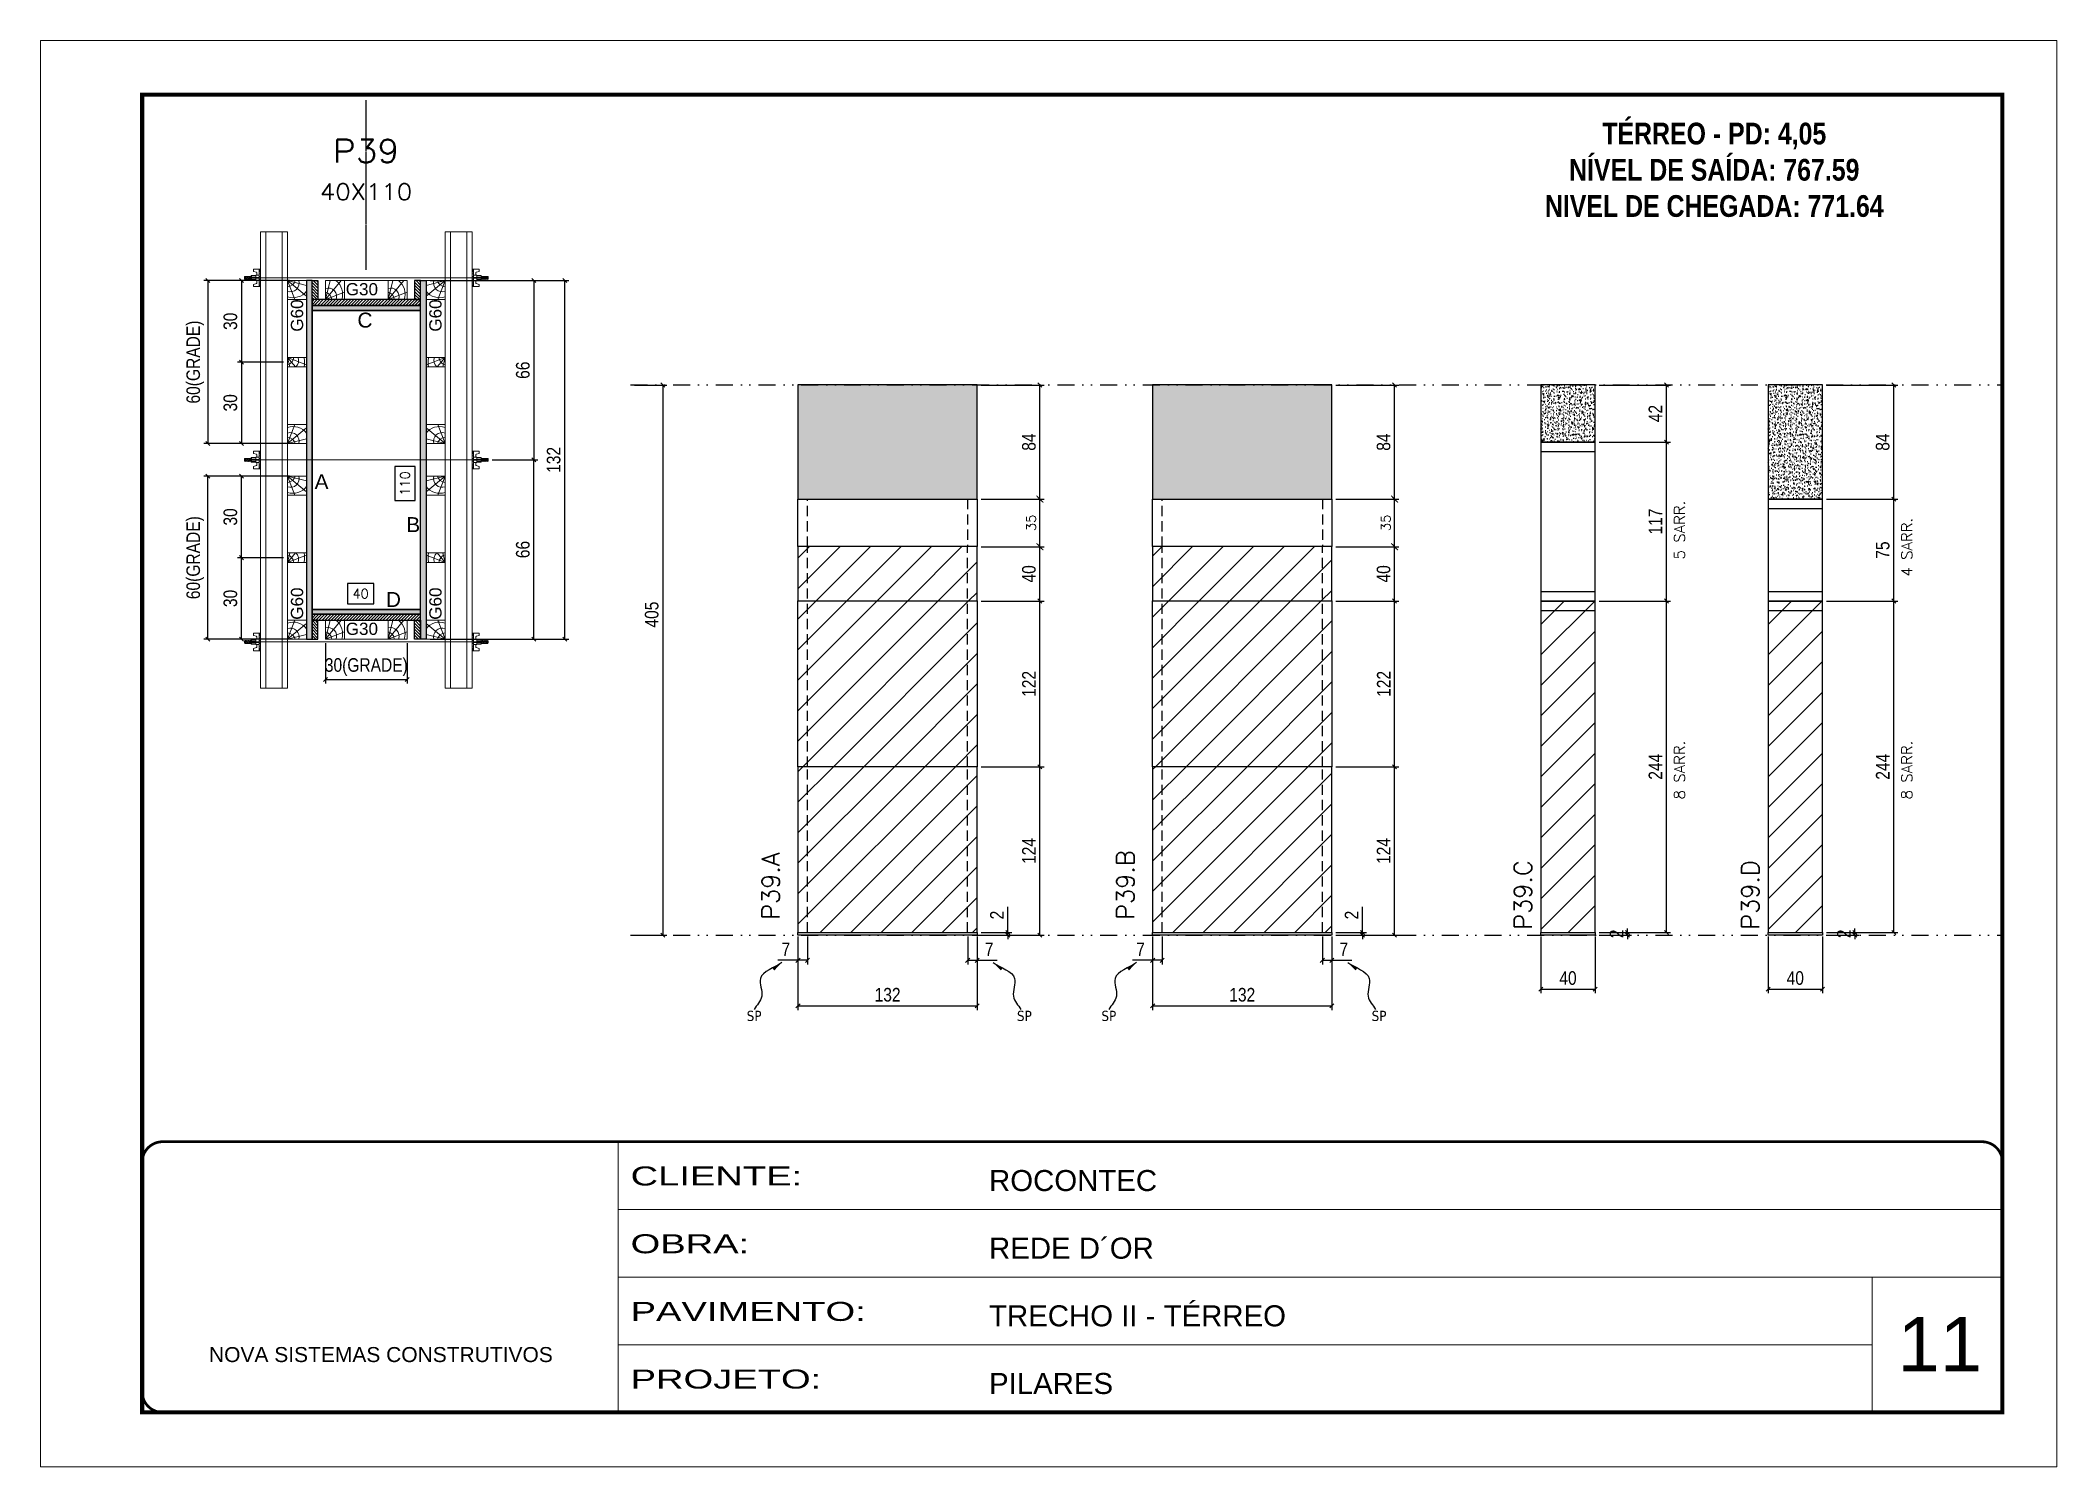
# Model space of a CAD drawing. Extents: x 1945 to 10875, y -3405 to 3369.
# Drawn here: x 5129 to 6614, y -1107 to -57 of the extents above; entities that cross this region are included whole.
import ezdxf
from ezdxf.enums import TextEntityAlignment as Align

# ---------------------------------------------------------------- set-up
doc = ezdxf.new("R2010")
doc.units = 0
for name, pattern in [('CONTINUO', [0]), ('DASHED', [0.75, 0.5, -0.25]), ('DIVIDE2', [0.625, 0.25, -0.125, 0, -0.125, 0, -0.125]), ('HIDDEN', [0.375, 0.25, -0.125])]:
    doc.linetypes.add(name, pattern=pattern)
for name, color, linetype, lineweight in [('CARIMBO', 255, 'Continuous', 9), ('Folhas', 255, 'Continuous', 9), ('Hachura', 251, 'Continuous', 9), ('Madeira', 126, 'Continuous', 18), ('Perfil Metálico', 224, 'Continuous', 18), ('SARRAFO DE PRESSAO', 251, 'DASHED', 9), ('Texto Seção', 7, 'Continuous', 15)]:
    doc.layers.add(name, color=color, linetype=linetype, lineweight=lineweight)
for name, color, linetype in [('CHAPA', 1, 'Continuous'), ('COTA', 241, 'Continuous'), ('cotas', 4, 'Continuous'), ('FUNDOS', 1, 'Continuous'), ('MEIO_PONT', 93, 'Continuous'), ('NOMENCLATURA', 7, 'Continuous'), ('Nível', 160, 'Continuous'), ('Painéis', 200, 'Continuous'), ('SARR_2.2x7', 40, 'Continuous'), ('SARRAFO', 251, 'Continuous'), ('Sarrafo de Pressão', 42, 'HIDDEN'), ('texto', 7, 'Continuous'), ('Texto de Titulo', 7, 'Continuous'), ('Texto Qtd Sarr', 242, 'Continuous'), ('TEXTO_GERAL', 7, 'Continuous')]:
    doc.layers.add(name, color=color, linetype=linetype)
doc.styles.add('ARIAL', font='arial.ttf')
doc.styles.add('COTA TECNICA', font='techl___.ttf', dxfattribs={"height": 10})
doc.styles.add('COTA TECNICA 2X', font='techl___.ttf', dxfattribs={"height": 10})
doc.styles.add('COTA TECNICA-50', font='techl___.ttf', dxfattribs={"height": 10})
doc.styles.add('REGUA-120', font='ROMANS.shx', dxfattribs={"height": 15})
doc.styles.add('ROMANC', font='techb___.ttf', dxfattribs={"height": 2.5})
doc.styles.add('ROMANS', font='romans.shx')
doc.styles.add('SANSSERIF', font='sas_____.pfb')
doc.styles.get("Standard").update_dxf_attribs({"font": 'arial.ttf'})
doc.styles.add('Tecnologia', font='')
doc.styles.get('Tecnologia').set_extended_font_data('Forgotten Futurist')
doc.dimstyles.new('COTA PAINEL-50', dxfattribs={"dimtxt": 10, "dimasz": 3, "dimexe": 3, "dimexo": 3, "dimgap": 3, "dimtad": 1, "dimdec": 1, "dimzin": 12, "dimdsep": 46, "dimtxsty": 'COTA TECNICA-50', "dimblk1": 'OBLIQUE', "dimblk2": 'OBLIQUE', "dimsah": 1, "dimcen": 0.9, "dimclrd": 4, "dimclre": 4, "dimclrt": 240, "dimadec": 1, "dimazin": 3, "dimtfac": 1, "dimtdec": 1, "dimtmove": 0, "dimatfit": 3, "dimfxl": 1, "dimtolj": 1, "dimtzin": 12, "dimarcsym": 0})
doc.dimstyles.new('Cota Paínel', dxfattribs={"dimtxt": 7, "dimasz": 5, "dimexe": 3, "dimexo": 3, "dimgap": 3, "dimtad": 1, "dimdec": 1, "dimzin": 12, "dimdsep": 46, "dimtxsty": 'ROMANS', "dimblk": 'ARCHTICK', "dimcen": 0, "dimclrd": 4, "dimclre": 4, "dimclrt": 1, "dimadec": 1, "dimazin": 3, "dimtfac": 1, "dimtdec": 1, "dimtmove": 0, "dimatfit": 3, "dimldrblk": 'OBLIQUE', "dimfxl": 1, "dimtolj": 1, "dimtzin": 12, "dimarcsym": 0})
doc.dimstyles.new('PAINEL', dxfattribs={"dimtxt": 10, "dimasz": 3, "dimexe": 3, "dimexo": 3, "dimgap": 3, "dimtad": 1, "dimdec": 1, "dimzin": 12, "dimdsep": 46, "dimtxsty": 'COTA TECNICA', "dimblk1": 'OBLIQUE', "dimblk2": 'OBLIQUE', "dimsah": 1, "dimcen": 0.9, "dimclrd": 4, "dimclre": 4, "dimclrt": 240, "dimadec": 1, "dimazin": 3, "dimtfac": 1, "dimtdec": 1, "dimtmove": 0, "dimatfit": 3, "dimfxl": 1, "dimtolj": 1, "dimtzin": 12, "dimarcsym": 0})
doc.dimstyles.new('SECAO PILAR', dxfattribs={"dimtxt": 10, "dimasz": 3, "dimexe": 3, "dimexo": 3, "dimgap": 3, "dimtad": 1, "dimdec": 1, "dimlfac": 0.5, "dimzin": 12, "dimdsep": 46, "dimtxsty": 'COTA TECNICA 2X', "dimblk1": 'OBLIQUE', "dimblk2": 'OBLIQUE', "dimsah": 1, "dimcen": 0.9, "dimclrd": 256, "dimclre": 256, "dimclrt": 256, "dimadec": 1, "dimazin": 3, "dimtfac": 1, "dimtdec": 1, "dimtmove": 0, "dimatfit": 3, "dimfxl": 1, "dimtolj": 1, "dimtzin": 12, "dimarcsym": 0})
doc.dimstyles.new('SECÇÃO 2', dxfattribs={"dimtxt": 7, "dimasz": 6, "dimexe": 0.18, "dimexo": 2, "dimgap": -4, "dimtad": 3, "dimdec": 1, "dimlfac": 0.5, "dimzin": 12, "dimdsep": 46, "dimtxsty": 'ROMANS', "dimblk": 'ARCHTICK', "dimcen": 0.09, "dimse1": 1, "dimse2": 1, "dimsd1": 1, "dimsd2": 1, "dimclrd": 180, "dimclre": 5, "dimclrt": 1, "dimadec": 0, "dimazin": 3, "dimtfac": 1, "dimtdec": 1, "dimtofl": 0, "dimtmove": 0, "dimatfit": 3, "dimldrblk": 'ARCHTICK', "dimfxl": 1, "dimtolj": 1, "dimtzin": 0, "dimarcsym": 0})
doc.dimstyles.get("Standard").update_dxf_attribs({"dimtxt": 0.18, "dimasz": 0.18, "dimexe": 0.18, "dimexo": 0.0625, "dimgap": 0.09, "dimtad": 0, "dimtih": 1, "dimtoh": 1, "dimdec": 4, "dimzin": 0, "dimdsep": 46, "dimtxsty": 'Standard', "dimcen": 0.09, "dimadec": 0, "dimazin": 0, "dimtfac": 1, "dimtdec": 4, "dimtofl": 0, "dimtmove": 0, "dimatfit": 3, "dimfxl": 1, "dimtolj": 1, "dimtzin": 0, "dimarcsym": 0})
pattern_1 = [(45, (-127117.199, -33000.405), (-11.2253202, 11.2253202), [])]
pattern_2 = [(45, (-127171.852, -33000.405), (-11.2253202, 11.2253202), [])]

msp = doc.modelspace()

# ---------------------------------------------------------------- texts
at = {"layer": 'CARIMBO', "style": 'ARIAL'}
msp.add_text('11', height=40, dxfattribs=at).set_placement((6496.57, -1037.21))
at = {"layer": 'NOMENCLATURA', "color": 2, "insert": (6361.53, -91.29), "char_height": 16, "attachment_point": 2, "style": 'ROMANC'}
msp.add_mtext_dynamic_manual_height_columns('\\PTÉRREO - PD: 4,05\\PNÍVEL DE SAÍDA: 767.59\\PNIVEL DE CHEGADA: 771.64', width=300.2766, gutter_width=1, heights=[-106.32], dxfattribs=at)
at = {"layer": 'texto', "color": 0, "char_height": 7.5, "attachment_point": 5}
for insert in [(5654.41, -775.56), (5853.44, -775.56), (5915.63, -775.56), (6114.66, -775.56)]:
    msp.add_mtext('{\\fTahoma|b0|i0|c0|p34;\\C4;SP}', dxfattribs=dict(at, insert=insert))
at = {"layer": 'Texto Seção', "color": 0, "linetype": 'Continuous', "style": 'SANSSERIF'}
for p in [(5317.75, -271.84), (5419.69, -271.84), (5317.75, -483.91), (5419.69, -483.91)]:
    msp.add_text('G60', height=9, rotation=90, dxfattribs=at).set_placement(p, align=Align.MIDDLE_LEFT)
at = {"layer": 'Texto Seção', "linetype": 'Continuous', "style": 'ROMANS'}
for s, p in [('5 SARR.', (6339.97, -439.5)), ('4 SARR.', (6507.37, -452.12)), ('8 SARR.', (6339.97, -616.17)), ('8 SARR.', (6507.37, -616.17))]:
    msp.add_text(s, height=8, rotation=90, dxfattribs=at).set_placement(p)
at = {"layer": 'Texto Seção', "char_height": 13, "width": 285.3299, "attachment_point": 7, "rotation": 90, "style": 'REGUA-120'}
for s, insert in [('P39.A', (5673.19, -704.82)), ('P39.B', (5934.41, -704.82)), ('P39.C', (6227.15, -712.14)), ('P39.D', (6394.55, -712.14))]:
    msp.add_mtext(s, dxfattribs=dict(at, insert=insert))
at = {"layer": 'TEXTO_GERAL', "style": 'ARIAL'}
for s, p in [('C', (5367.78, -263.3)), ('A', (5335.83, -382.24)), ('B', (5403.33, -413.87)), ('D', (5388.73, -468.99))]:
    msp.add_text(s, height=11, dxfattribs=at).set_placement(p, align=Align.MIDDLE_CENTER)
at = {"layer": 'TEXTO_GERAL', "color": 0, "linetype": 'Continuous', "char_height": 9, "width": 285.3299, "attachment_point": 7, "style": 'SANSSERIF'}
for insert in [(5353.65, -245.18), (5353.65, -495.18)]:
    msp.add_mtext('G30', dxfattribs=dict(at, insert=insert))

# ---------------------------------------------------------------- blocks, each defined once
blk = doc.blocks.new('9999999999')
at = {"color": 30, "linetype": 'CONTINUO'}
for p, q in [((98564.6, 34230.2), (98564.6, 34429.4)), ((98564.6, 34379.6), (99584, 34379.6)), ((98564.6, 34329.8), (99488, 34329.8)), ((99584, 34329.8), (99488, 34329.8)), ((99488, 34329.8), (99488, 34230.2)), ((98564.6, 34280), (99488, 34280))]:
    blk.add_line(p, q, dxfattribs=at)
at = {"color": 30, "linetype": 'CONTINUO', "const_width": 2}
blk.add_lwpolyline([(99584, 34230.2), (99584, 34414.4, 0.414214), (99569, 34429.4), (98229, 34429.4, 0.414214), (98214, 34414.4), (98214, 34245.2, 0.414214), (98229, 34230.2), (99584, 34230.2)], format="xyb", dxfattribs=at)
at = {"layer": 'Folhas'}
blk.add_lwpolyline([(98139, 34190.2), (99624, 34190.2), (99624, 35240.2), (98139, 35240.2)], close=True, dxfattribs=at)
at = {"layer": 'Folhas', "color": 30, "const_width": 3}
blk.add_lwpolyline([(98214, 34230.2), (99584, 34230.2), (99584, 35200.2), (98214, 35200.2)], close=True, dxfattribs=at)
at = {"color": 7, "linetype": 'Continuous', "ltscale": 5, "style": 'ARIAL'}
for s, height, p in [('ROCONTEC', 15.48, (98837.7, 34393.1)), ('REDE D´OR', 15.48, (98837.7, 34343.3)), ('TRECHO II - TÉRREO', 15.483, (98837.7, 34293.5)), ('NOVA SISTEMAS CONSTRUTIVOS', 11.059, (98263.2, 34267.2)), ('PILARES', 15.48, (98837.7, 34243.7))]:
    blk.add_text(s, height=height, dxfattribs=at).set_placement(p)
at = {"layer": 'Folhas', "color": 7, "style": 'Tecnologia', "width": 1.5}
for s, p in [('CLIENTE:', (98573.7, 34397.2)), ('OBRA:', (98573.7, 34347.3)), ('PAVIMENTO:', (98573.7, 34297.5)), ('PROJETO:', (98573.7, 34247.7))]:
    blk.add_text(s, height=14, dxfattribs=at).set_placement(p)
blk = doc.blocks.new('_Oblique')
at = {"color": 0, "linetype": 'ByBlock', "lineweight": -2}
blk.add_line((-0.5, -0.5), (0.5, 0.5), dxfattribs=at)
blk = doc.blocks.new('*D350')
at = {"layer": 'cotas', "color": 4, "linetype": 'ByBlock', "lineweight": -2, "transparency": 16777216}
for p, q in [((5566.4, -311.1), (5590.1, -311.1)), ((5587.1, -311.1), (5587.1, -716.1)), ((5566.4, -716.1), (5590.1, -716.1))]:
    blk.add_line(p, q, dxfattribs=at)
at = {"layer": 'Defpoints', "color": 0, "linetype": 'ByBlock', "transparency": 16777216}
for p in [(5563.4, -311.1), (5563.4, -716.1), (5587.1, -716.1)]:
    blk.add_point(p, dxfattribs=at)
at = {"layer": 'cotas', "color": 4, "linetype": 'ByBlock', "lineweight": -2, "transparency": 16777216, "xscale": 3, "yscale": 3, "zscale": 3}
for p, rotation in [((5587.1, -311.1), 90), ((5587.1, -716.1), 270)]:
    blk.add_blockref('_Oblique', p, dxfattribs=dict(at, rotation=rotation))
at = {"layer": 'cotas', "color": 240, "linetype": 'ByBlock', "transparency": 16777216, "insert": (5579, -480.1), "char_height": 10, "attachment_point": 5, "rotation": 90, "style": 'COTA TECNICA'}
blk.add_mtext('\\A1;405', dxfattribs=at)
blk = doc.blocks.new('*D258')
at = {"layer": 'COTA', "color": 4, "lineweight": -2, "transparency": 16777216}
for p, q in [((6276.8, -470.1), (6329.3, -470.1)), ((6326.3, -714.1), (6326.3, -470.1)), ((6276.8, -714.1), (6329.3, -714.1))]:
    blk.add_line(p, q, dxfattribs=at)
at = {"layer": 'Defpoints', "color": 0, "transparency": 16777216}
for p in [(6273.8, -470.1), (6326.3, -470.1), (6273.8, -714.1)]:
    blk.add_point(p, dxfattribs=at)
at = {"layer": 'COTA', "color": 4, "lineweight": -2, "transparency": 16777216, "xscale": 3, "yscale": 3, "zscale": 3}
for p, rotation in [((6326.3, -470.1), 90), ((6326.3, -714.1), 270)]:
    blk.add_blockref('_Oblique', p, dxfattribs=dict(at, rotation=rotation))
at = {"layer": 'COTA', "color": 240, "transparency": 16777216, "insert": (6318.2, -592.1), "char_height": 10, "attachment_point": 5, "rotation": 90, "style": 'COTA TECNICA'}
blk.add_mtext('\\A1;244', dxfattribs=at)
blk = doc.blocks.new('*D259')
at = {"layer": 'COTA', "color": 4, "lineweight": -2, "transparency": 16777216}
for p, q in [((6276.8, -311.1), (6329.3, -311.1)), ((6326.3, -353.1), (6326.3, -311.1)), ((6276.8, -353.1), (6329.3, -353.1))]:
    blk.add_line(p, q, dxfattribs=at)
at = {"layer": 'Defpoints', "color": 0, "transparency": 16777216}
for p in [(6273.8, -311.1), (6326.3, -311.1), (6273.8, -353.1)]:
    blk.add_point(p, dxfattribs=at)
at = {"layer": 'COTA', "color": 4, "lineweight": -2, "transparency": 16777216, "xscale": 3, "yscale": 3, "zscale": 3}
for p, rotation in [((6326.3, -311.1), 90), ((6326.3, -353.1), 270)]:
    blk.add_blockref('_Oblique', p, dxfattribs=dict(at, rotation=rotation))
at = {"layer": 'COTA', "color": 240, "transparency": 16777216, "insert": (6318.2, -332.1), "char_height": 10, "attachment_point": 5, "rotation": 90, "style": 'COTA TECNICA'}
blk.add_mtext('\\A1;42', dxfattribs=at)
blk = doc.blocks.new('*D260')
at = {"layer": 'COTA', "color": 4, "lineweight": -2, "transparency": 16777216}
for p, q in [((6233.8, -717.1), (6233.8, -758.8)), ((6273.8, -717.1), (6273.8, -758.8)), ((6233.8, -755.8), (6273.8, -755.8))]:
    blk.add_line(p, q, dxfattribs=at)
at = {"layer": 'Defpoints', "color": 0, "transparency": 16777216}
for p in [(6233.8, -714.1), (6273.8, -714.1), (6273.8, -755.8)]:
    blk.add_point(p, dxfattribs=at)
at = {"layer": 'COTA', "color": 4, "lineweight": -2, "transparency": 16777216, "xscale": 3, "yscale": 3, "zscale": 3, "rotation": 180}
blk.add_blockref('_Oblique', (6233.8, -755.8), dxfattribs=at)
at = {"layer": 'COTA', "color": 4, "lineweight": -2, "transparency": 16777216, "xscale": 3, "yscale": 3, "zscale": 3}
blk.add_blockref('_Oblique', (6273.8, -755.8), dxfattribs=at)
at = {"layer": 'COTA', "color": 240, "transparency": 16777216, "insert": (6253.8, -747.7), "char_height": 10, "attachment_point": 5, "style": 'COTA TECNICA'}
blk.add_mtext('\\A1;40', dxfattribs=at)
blk = doc.blocks.new('*D351')
at = {"layer": 'COTA', "color": 4, "linetype": 'ByBlock', "lineweight": -2, "transparency": 16777216}
for p, q in [((6276.8, -353.1), (6329.3, -353.1)), ((6326.3, -470.1), (6326.3, -353.1)), ((6276.8, -470.1), (6329.3, -470.1))]:
    blk.add_line(p, q, dxfattribs=at)
at = {"layer": 'Defpoints', "color": 0, "linetype": 'ByBlock', "transparency": 16777216}
for p in [(6273.8, -353.1), (6326.3, -353.1), (6273.8, -470.1)]:
    blk.add_point(p, dxfattribs=at)
at = {"layer": 'COTA', "color": 4, "linetype": 'ByBlock', "lineweight": -2, "transparency": 16777216, "xscale": 3, "yscale": 3, "zscale": 3}
for p, rotation in [((6326.3, -353.1), 90), ((6326.3, -470.1), 270)]:
    blk.add_blockref('_Oblique', p, dxfattribs=dict(at, rotation=rotation))
at = {"layer": 'COTA', "color": 240, "linetype": 'ByBlock', "transparency": 16777216, "insert": (6318.2, -411.6), "char_height": 10, "attachment_point": 5, "rotation": 90, "style": 'COTA TECNICA'}
blk.add_mtext('\\A1;117', dxfattribs=at)
blk = doc.blocks.new('*D261')
at = {"layer": 'COTA', "color": 4, "lineweight": -2, "transparency": 16777216}
for p, q in [((6297.6, -714.1), (6297.6, -711.1)), ((6276.8, -714.1), (6300.6, -714.1)), ((6276.8, -716.1), (6300.6, -716.1)), ((6297.6, -716.1), (6297.6, -714.1)), ((6297.6, -716.1), (6297.6, -719.1))]:
    blk.add_line(p, q, dxfattribs=at)
at = {"layer": 'Defpoints', "color": 0, "transparency": 16777216}
for p in [(6273.8, -714.1), (6273.8, -716.1), (6297.6, -714.1)]:
    blk.add_point(p, dxfattribs=at)
at = {"layer": 'COTA', "color": 4, "lineweight": -2, "transparency": 16777216, "xscale": 3, "yscale": 3, "zscale": 3}
for p, rotation in [((6297.6, -714.1), 270), ((6297.6, -716.1), 90)]:
    blk.add_blockref('_Oblique', p, dxfattribs=dict(at, rotation=rotation))
at = {"layer": 'COTA', "color": 240, "transparency": 16777216, "insert": (6289.6, -715.1), "char_height": 10, "attachment_point": 5, "rotation": 90, "style": 'COTA TECNICA-50'}
blk.add_mtext('\\A1;2', dxfattribs=at)
blk = doc.blocks.new('titulo1')
at = {"layer": 'Defpoints', "color": 252, "linetype": 'HIDDEN', "ltscale": 2}
blk.add_line((0, 0), (0, 125), dxfattribs=at)
at = {"layer": 'Defpoints', "style": 'ROMANS', "oblique": 15}
blk.add_attdef('FOLHA', text='', height=10, dxfattribs=at).set_placement((0, 15.6), align=Align.MIDDLE_CENTER)
at = {"layer": 'Texto Qtd Sarr', "color": 3, "style": 'ROMANS', "oblique": 15}
for tag, height, p in [('TITULO', 17, (0, 71.4)), ('SEÇÃO', 12, (0, 41.5))]:
    blk.add_attdef(tag, text='', height=height, dxfattribs=at).set_placement(p, align=Align.MIDDLE_CENTER)
blk = doc.blocks.new('*D262')
at = {"layer": 'COTA', "color": 180, "lineweight": -2, "transparency": 16777216}
for p, q in [((5404.8, -371.1), (5389.8, -371.1)), ((5389.8, -371.1), (5389.8, -396.1)), ((5404.8, -396.1), (5404.8, -371.1)), ((5389.8, -396.1), (5404.8, -396.1))]:
    blk.add_line(p, q, dxfattribs=at)
at = {"layer": 'Defpoints', "color": 0, "transparency": 16777216}
for p in [(5408.8, -256.2), (5408.8, -256.2), (5408.8, -476.2)]:
    blk.add_point(p, dxfattribs=at)
at = {"layer": 'COTA', "color": 1, "transparency": 16777216, "insert": (5397.3, -383.6), "char_height": 7, "attachment_point": 5, "rotation": 90, "style": 'ROMANS'}
blk.add_mtext('\\A1;110', dxfattribs=at)
blk = doc.blocks.new('_ArchTick')
at = {"color": 0, "linetype": 'ByBlock', "const_width": 0.15}
blk.add_lwpolyline([(-0.5, -0.5), (0.5, 0.5)], dxfattribs=at)
blk = doc.blocks.new('*D263')
at = {"layer": 'COTA', "lineweight": -2, "transparency": 16777216}
for p, q in [((5415.8, -234.2), (5518, -234.2)), ((5515, -498.2), (5515, -234.2)), ((5415.8, -498.2), (5518, -498.2))]:
    blk.add_line(p, q, dxfattribs=at)
at = {"layer": 'Defpoints', "color": 0, "transparency": 16777216}
for p in [(5412.8, -234.2), (5515, -234.2), (5412.8, -498.2)]:
    blk.add_point(p, dxfattribs=at)
at = {"layer": 'COTA', "lineweight": -2, "transparency": 16777216, "xscale": 3, "yscale": 3, "zscale": 3}
for p, rotation in [((5515, -234.2), 90), ((5515, -498.2), 270)]:
    blk.add_blockref('_Oblique', p, dxfattribs=dict(at, rotation=rotation))
at = {"layer": 'COTA', "transparency": 16777216, "insert": (5506.8, -366.2), "char_height": 10, "attachment_point": 5, "rotation": 90, "style": 'COTA TECNICA 2X'}
blk.add_mtext('\\A1;132', dxfattribs=at)
blk = doc.blocks.new('*D264')
at = {"layer": 'COTA', "lineweight": -2, "transparency": 16777216}
for p, q in [((5461.6, -366.2), (5495.2, -366.2)), ((5492.2, -498.2), (5492.2, -366.2)), ((5449.8, -498.2), (5495.2, -498.2))]:
    blk.add_line(p, q, dxfattribs=at)
at = {"layer": 'Defpoints', "color": 0, "transparency": 16777216}
for p in [(5458.6, -366.2), (5492.2, -366.2), (5446.8, -498.2)]:
    blk.add_point(p, dxfattribs=at)
at = {"layer": 'COTA', "lineweight": -2, "transparency": 16777216, "xscale": 3, "yscale": 3, "zscale": 3}
for p, rotation in [((5492.2, -366.2), 90), ((5492.2, -498.2), 270)]:
    blk.add_blockref('_Oblique', p, dxfattribs=dict(at, rotation=rotation))
at = {"layer": 'COTA', "transparency": 16777216, "insert": (5484.1, -432.2), "char_height": 10, "attachment_point": 5, "rotation": 90, "style": 'COTA TECNICA 2X'}
blk.add_mtext('\\A1;66', dxfattribs=at)
blk = doc.blocks.new('*D265')
at = {"layer": 'COTA', "lineweight": -2, "transparency": 16777216}
for p, q in [((5449.8, -234.2), (5495.2, -234.2)), ((5492.2, -234.2), (5492.2, -366.2)), ((5461.6, -366.2), (5495.2, -366.2))]:
    blk.add_line(p, q, dxfattribs=at)
at = {"layer": 'Defpoints', "color": 0, "transparency": 16777216}
for p in [(5446.8, -234.2), (5458.6, -366.2), (5492.2, -366.2)]:
    blk.add_point(p, dxfattribs=at)
at = {"layer": 'COTA', "lineweight": -2, "transparency": 16777216, "xscale": 3, "yscale": 3, "zscale": 3}
for p, rotation in [((5492.2, -234.2), 90), ((5492.2, -366.2), 270)]:
    blk.add_blockref('_Oblique', p, dxfattribs=dict(at, rotation=rotation))
at = {"layer": 'COTA', "transparency": 16777216, "insert": (5484.1, -300.2), "char_height": 10, "attachment_point": 5, "rotation": 90, "style": 'COTA TECNICA 2X'}
blk.add_mtext('\\A1;66', dxfattribs=at)
blk = doc.blocks.new('*D266')
at = {"layer": 'COTA', "color": 180, "lineweight": -2, "transparency": 16777216}
for p, q in [((5374.3, -457.2), (5354.9, -457.2)), ((5354.9, -457.2), (5354.9, -472.2)), ((5374.3, -472.2), (5374.3, -457.2)), ((5354.9, -472.2), (5374.3, -472.2))]:
    blk.add_line(p, q, dxfattribs=at)
at = {"layer": 'Defpoints', "color": 0, "transparency": 16777216}
for p in [(5328.8, -476.2), (5328.8, -476.2), (5408.8, -476.2)]:
    blk.add_point(p, dxfattribs=at)
at = {"layer": 'COTA', "color": 1, "transparency": 16777216, "insert": (5364.6, -464.7), "char_height": 7, "attachment_point": 5, "style": 'ROMANS'}
blk.add_mtext('\\A1;40', dxfattribs=at)
blk = doc.blocks.new('C')
at = {"layer": 'Hachura', "color": 0}
for p, q in [((0, 3.22), (0, -3.22)), ((0.45, 3.22), (0, 3.22)), ((0.46, 3.16), (0, 3.16)), ((0.46, 3.05), (0, 3.05)), ((0.46, 2.88), (0, 2.88)), ((0, 2.75), (0, -1.16)), ((0.46, 2.65), (0, 2.65)), ((0.46, 2.23), (0, 2.23)), ((0.46, 1.51), (0, 1.51)), ((0.39, 0.49), (0.17, 0.49)), ((0.45, -3.23), (0.45, 3.22)), ((0.45, 3.22), (2.58, 3.22)), ((1.74, 0.97), (0.45, 0.97)), ((1.45, 0.1), (0.45, 0.1)), ((1.35, 1.94), (1.35, 0.96)), ((2.58, 2.39), (1.47, 2.09)), ((1.74, -0.97), (1.74, 0.97)), ((1.74, 0.97), (1.74, 0.84)), ((1.74, 0.97), (1.74, 0.84)), ((1.74, 0.84), (3.35, 0.84)), ((3.35, 0.45), (1.74, 0.45)), ((2.58, 3.22), (2.58, 2.39)), ((3.32, 0.84), (3.32, -0.84)), ((3.35, 0.84), (3.35, -0.84)), ((3.68, 0.45), (3.35, 0.45)), ((3.84, -0.52), (3.35, 0.45)), ((3.35, 0.06), (3.67, -0.57)), ((3.68, 0.45), (4.16, -0.52)), ((3.72, 0.5), (4.25, -0.57)), ((4.37, -0.55), (3.83, 0.53)), ((4.15, 0.45), (3.93, 0.45)), ((4.42, -0.52), (3.93, 0.45)), ((4.15, 0.45), (4.26, 0.45)), ((4.26, 0.45), (4.74, -0.52)), ((4.3, 0.5), (4.83, -0.57)), ((4.95, -0.55), (4.41, 0.53)), ((4.51, 0.45), (4.84, 0.45)), ((5, -0.52), (4.51, 0.45)), ((4.84, 0.45), (5.32, -0.52)), ((4.88, 0.5), (5.41, -0.57)), ((5.53, -0.55), (4.99, 0.53)), ((5.58, -0.52), (5.09, 0.45)), ((5.42, 0.45), (5.09, 0.45)), ((5.58, -0.52), (5.09, 0.45)), ((5.42, 0.45), (5.74, -0.19)), ((5.46, 0.5), (5.74, -0.07)), ((5.74, 0.19), (5.57, 0.53)), ((5.74, 0.32), (5.68, 0.45)), ((5.68, 0.45), (5.74, 0.45)), ((5.74, 0.45), (5.9, 0.29)), ((5.74, 0.45), (5.74, -0.52)), ((5.9, -0.36), (5.9, 0.29)), ((0.45, 0), (0, 0)), ((0.46, -1.52), (0, -1.52)), ((0.46, -2.23), (0, -2.23)), ((0.46, -2.65), (0, -2.65)), ((0.46, -2.88), (0, -2.88)), ((0.46, -3.05), (0, -3.05)), ((0.46, -3.16), (0, -3.16)), ((0, -3.22), (2.57, -3.22)), ((0.08, -0.48), (0.29, -0.48)), ((0.29, -0.48), (0.4, -0.48)), ((0.45, 0), (0.45, -0.97)), ((0.45, -0.16), (1.45, -0.16)), ((0.45, -0.65), (0.45, -0.32)), ((0.45, -3.23), (0.45, -0.65)), ((0.45, -0.97), (1.74, -0.97)), ((1.35, -1.94), (1.35, -0.97)), ((2.58, -2.39), (1.47, -2.1)), ((3.35, -0.32), (1.74, -0.32)), ((3.35, -0.84), (1.74, -0.84)), ((2.58, -3.23), (2.58, -2.39)), ((3.35, -0.07), (3.58, -0.52)), ((3.35, -0.52), (3.58, -0.52)), ((3.84, -0.52), (4.16, -0.52)), ((4.42, -0.52), (4.74, -0.52)), ((4.63, -0.52), (4.74, -0.52)), ((5, -0.52), (5.32, -0.52)), ((5.58, -0.52), (5.74, -0.52)), ((5.74, -0.52), (5.9, -0.36)), ((5.74, -0.52), (5.74, -0.52))]:
    blk.add_line(p, q, dxfattribs=at)
for centre, radius, start, end in [((1.52, 1.94), 0.161, 104.74356, 180), ((1.44, -0.03), 0.129, 272.69497, 87.30503), ((3.81, 0.39), 0.143, 25.56881, 154.43119), ((4.39, 0.39), 0.143, 25.56881, 154.43119), ((4.97, 0.39), 0.143, 25.56881, 154.43119), ((5.55, 0.39), 0.143, 25.56881, 154.43119), ((0.17, -0.37), 0.174, 221.74404, 317.85924), ((1.52, -1.94), 0.161, 180, 255.25644), ((3.71, -0.4), 0.174, 222.14076, 318.25596), ((4.29, -0.4), 0.174, 222.14076, 318.25596), ((4.87, -0.4), 0.174, 222.14076, 318.25596), ((5.45, -0.4), 0.174, 222.14076, 318.25596), ((5.61, -0.4), 0.174, 317.85924, 318.25596)]:
    blk.add_arc(centre, radius, start, end, dxfattribs=at)
blk = doc.blocks.new('PONTALETE')
at = {"layer": 'Madeira'}
for q in [(2.71, 7), (7, 5.76), (7, 1.74)]:
    blk.add_line((0, 0), q, dxfattribs=at)
blk.add_lwpolyline([(0, 0), (7, 0), (7, 7), (0, 7)], close=True, dxfattribs=at)
for centre, radius, start, end in [((2.04, 0.06), 6.23, 37.28179, 109.09128), ((1.09, 0.9), 3.19, 343.60304, 109.98471), ((-0.21, -0.78), 3.09, 14.63219, 86.0383)]:
    blk.add_arc(centre, radius, start, end, dxfattribs=at)
blk = doc.blocks.new('*D242')
at = {"layer": 'COTA', "lineweight": -2, "transparency": 16777216}
for p, q in [((5312.1, -378.2), (5249.1, -378.2)), ((5252.1, -498.2), (5252.1, -378.2)), ((5312.1, -498.2), (5249.1, -498.2))]:
    blk.add_line(p, q, dxfattribs=at)
at = {"layer": 'Defpoints', "color": 0, "transparency": 16777216}
for p in [(5252.1, -378.2), (5315.1, -378.2), (5315.1, -498.2)]:
    blk.add_point(p, dxfattribs=at)
at = {"layer": 'COTA', "lineweight": -2, "transparency": 16777216, "xscale": 3, "yscale": 3, "zscale": 3}
for p, rotation in [((5252.1, -378.2), 90), ((5252.1, -498.2), 270)]:
    blk.add_blockref('_Oblique', p, dxfattribs=dict(at, rotation=rotation))
at = {"layer": 'COTA', "transparency": 16777216, "insert": (5242.8, -438.2), "char_height": 10, "attachment_point": 5, "rotation": 90, "style": 'COTA TECNICA 2X'}
blk.add_mtext('\\A1;60(GRADE)', dxfattribs=at)
blk = doc.blocks.new('*D333')
at = {"layer": 'COTA', "lineweight": -2, "transparency": 16777216}
for p, q in [((5338.8, -501.2), (5338.8, -530.9)), ((5398.8, -501.2), (5398.8, -530.9)), ((5338.8, -527.9), (5398.8, -527.9))]:
    blk.add_line(p, q, dxfattribs=at)
at = {"layer": 'Defpoints', "color": 0, "transparency": 16777216}
for p in [(5338.8, -498.2), (5398.8, -498.2), (5398.8, -527.9)]:
    blk.add_point(p, dxfattribs=at)
at = {"layer": 'COTA', "lineweight": -2, "transparency": 16777216, "xscale": 3, "yscale": 3, "zscale": 3, "rotation": 180}
blk.add_blockref('_Oblique', (5338.8, -527.9), dxfattribs=at)
at = {"layer": 'COTA', "lineweight": -2, "transparency": 16777216, "xscale": 3, "yscale": 3, "zscale": 3}
blk.add_blockref('_Oblique', (5398.8, -527.9), dxfattribs=at)
at = {"layer": 'COTA', "transparency": 16777216, "insert": (5368.8, -518.7), "char_height": 10, "attachment_point": 5, "style": 'COTA TECNICA 2X'}
blk.add_mtext('\\A1;30(GRADE)', dxfattribs=at)
blk = doc.blocks.new('MEIO PONTALETE')
at = {"layer": 'Madeira'}
for q in [(2.71, 7), (3.5, 2.88), (3.5, 0.87)]:
    blk.add_line((0, 0), q, dxfattribs=at)
blk.add_lwpolyline([(0, 0), (3.5, 0), (3.5, 7), (0, 7)], close=True, dxfattribs=at)
for centre, radius, start, end in [((2.04, 0.06), 6.23, 76.44987, 109.09128), ((1.09, 0.9), 3.19, 40.90626, 109.98471), ((-0.21, -0.78), 3.09, 14.63219, 86.0383)]:
    blk.add_arc(centre, radius, start, end, dxfattribs=at)
blk = doc.blocks.new('*D334')
at = {"layer": 'COTA', "lineweight": -2, "transparency": 16777216}
for p, q in [((5307.8, -438.2), (5273.9, -438.2)), ((5276.9, -498.2), (5276.9, -438.2)), ((5307.8, -498.2), (5273.9, -498.2))]:
    blk.add_line(p, q, dxfattribs=at)
at = {"layer": 'Defpoints', "color": 0, "transparency": 16777216}
for p in [(5276.9, -438.2), (5310.8, -438.2), (5310.8, -498.2)]:
    blk.add_point(p, dxfattribs=at)
at = {"layer": 'COTA', "lineweight": -2, "transparency": 16777216, "xscale": 3, "yscale": 3, "zscale": 3}
for p, rotation in [((5276.9, -438.2), 90), ((5276.9, -498.2), 270)]:
    blk.add_blockref('_Oblique', p, dxfattribs=dict(at, rotation=rotation))
at = {"layer": 'COTA', "transparency": 16777216, "insert": (5268.7, -468.2), "char_height": 10, "attachment_point": 5, "rotation": 90, "style": 'COTA TECNICA 2X'}
blk.add_mtext('\\A1;30', dxfattribs=at)
blk = doc.blocks.new('*D335')
at = {"layer": 'COTA', "lineweight": -2, "transparency": 16777216}
for p, q in [((5307.8, -378.2), (5273.9, -378.2)), ((5276.9, -438.2), (5276.9, -378.2)), ((5307.8, -438.2), (5273.9, -438.2))]:
    blk.add_line(p, q, dxfattribs=at)
at = {"layer": 'Defpoints', "color": 0, "transparency": 16777216}
for p in [(5276.9, -378.2), (5310.8, -378.2), (5310.8, -438.2)]:
    blk.add_point(p, dxfattribs=at)
at = {"layer": 'COTA', "lineweight": -2, "transparency": 16777216, "xscale": 3, "yscale": 3, "zscale": 3}
for p, rotation in [((5276.9, -378.2), 90), ((5276.9, -438.2), 270)]:
    blk.add_blockref('_Oblique', p, dxfattribs=dict(at, rotation=rotation))
at = {"layer": 'COTA', "transparency": 16777216, "insert": (5268.7, -408.2), "char_height": 10, "attachment_point": 5, "rotation": 90, "style": 'COTA TECNICA 2X'}
blk.add_mtext('\\A1;30', dxfattribs=at)
blk = doc.blocks.new('*D243')
at = {"layer": 'COTA', "lineweight": -2, "transparency": 16777216}
for p, q in [((5312.1, -234.2), (5249.1, -234.2)), ((5252.1, -234.2), (5252.1, -354.2)), ((5312.1, -354.2), (5249.1, -354.2))]:
    blk.add_line(p, q, dxfattribs=at)
at = {"layer": 'Defpoints', "color": 0, "transparency": 16777216}
for p in [(5315.1, -234.2), (5252.1, -354.2), (5315.1, -354.2)]:
    blk.add_point(p, dxfattribs=at)
at = {"layer": 'COTA', "lineweight": -2, "transparency": 16777216, "xscale": 3, "yscale": 3, "zscale": 3}
for p, rotation in [((5252.1, -234.2), 90), ((5252.1, -354.2), 270)]:
    blk.add_blockref('_Oblique', p, dxfattribs=dict(at, rotation=rotation))
at = {"layer": 'COTA', "transparency": 16777216, "insert": (5242.8, -294.2), "char_height": 10, "attachment_point": 5, "rotation": 90, "style": 'COTA TECNICA 2X'}
blk.add_mtext('\\A1;60(GRADE)', dxfattribs=at)
blk = doc.blocks.new('*D336')
at = {"layer": 'COTA', "lineweight": -2, "transparency": 16777216}
for p, q in [((5307.8, -234.2), (5273.9, -234.2)), ((5276.9, -234.2), (5276.9, -294.2)), ((5307.8, -294.2), (5273.9, -294.2))]:
    blk.add_line(p, q, dxfattribs=at)
at = {"layer": 'Defpoints', "color": 0, "transparency": 16777216}
for p in [(5310.8, -234.2), (5276.9, -294.2), (5310.8, -294.2)]:
    blk.add_point(p, dxfattribs=at)
at = {"layer": 'COTA', "lineweight": -2, "transparency": 16777216, "xscale": 3, "yscale": 3, "zscale": 3}
for p, rotation in [((5276.9, -234.2), 90), ((5276.9, -294.2), 270)]:
    blk.add_blockref('_Oblique', p, dxfattribs=dict(at, rotation=rotation))
at = {"layer": 'COTA', "transparency": 16777216, "insert": (5268.7, -264.2), "char_height": 10, "attachment_point": 5, "rotation": 90, "style": 'COTA TECNICA 2X'}
blk.add_mtext('\\A1;30', dxfattribs=at)
blk = doc.blocks.new('*D337')
at = {"layer": 'COTA', "lineweight": -2, "transparency": 16777216}
for p, q in [((5307.8, -294.2), (5273.9, -294.2)), ((5276.9, -294.2), (5276.9, -354.2)), ((5307.8, -354.2), (5273.9, -354.2))]:
    blk.add_line(p, q, dxfattribs=at)
at = {"layer": 'Defpoints', "color": 0, "transparency": 16777216}
for p in [(5310.8, -294.2), (5276.9, -354.2), (5310.8, -354.2)]:
    blk.add_point(p, dxfattribs=at)
at = {"layer": 'COTA', "lineweight": -2, "transparency": 16777216, "xscale": 3, "yscale": 3, "zscale": 3}
for p, rotation in [((5276.9, -294.2), 90), ((5276.9, -354.2), 270)]:
    blk.add_blockref('_Oblique', p, dxfattribs=dict(at, rotation=rotation))
at = {"layer": 'COTA', "transparency": 16777216, "insert": (5268.7, -324.2), "char_height": 10, "attachment_point": 5, "rotation": 90, "style": 'COTA TECNICA 2X'}
blk.add_mtext('\\A1;30', dxfattribs=at)
blk = doc.blocks.new('*D11')
at = {"layer": 'COTA', "color": 4, "lineweight": -2, "transparency": 16777216}
for p, q in [((5686.7, -717.1), (5686.7, -771.2)), ((5818.7, -717.1), (5818.7, -771.2)), ((5686.7, -768.2), (5818.7, -768.2))]:
    blk.add_line(p, q, dxfattribs=at)
at = {"layer": 'Defpoints', "color": 0, "transparency": 16777216}
for p in [(5686.7, -714.1), (5818.7, -714.1), (5818.7, -768.2)]:
    blk.add_point(p, dxfattribs=at)
at = {"layer": 'COTA', "color": 4, "lineweight": -2, "transparency": 16777216, "xscale": 3, "yscale": 3, "zscale": 3, "rotation": 180}
blk.add_blockref('_Oblique', (5686.7, -768.2), dxfattribs=at)
at = {"layer": 'COTA', "color": 4, "lineweight": -2, "transparency": 16777216, "xscale": 3, "yscale": 3, "zscale": 3}
blk.add_blockref('_Oblique', (5818.7, -768.2), dxfattribs=at)
at = {"layer": 'COTA', "color": 240, "transparency": 16777216, "insert": (5752.7, -760), "char_height": 10, "attachment_point": 5, "style": 'COTA TECNICA'}
blk.add_mtext('\\A1;132', dxfattribs=at)
blk = doc.blocks.new('*D12')
at = {"layer": 'COTA', "color": 4, "lineweight": -2, "transparency": 16777216}
for p, q in [((5821.7, -311.1), (5867.9, -311.1)), ((5864.9, -395.1), (5864.9, -311.1)), ((5821.7, -395.1), (5867.9, -395.1))]:
    blk.add_line(p, q, dxfattribs=at)
at = {"layer": 'Defpoints', "color": 0, "transparency": 16777216}
for p in [(5818.7, -311.1), (5864.9, -311.1), (5818.7, -395.1)]:
    blk.add_point(p, dxfattribs=at)
at = {"layer": 'COTA', "color": 4, "lineweight": -2, "transparency": 16777216, "xscale": 3, "yscale": 3, "zscale": 3}
for p, rotation in [((5864.9, -311.1), 90), ((5864.9, -395.1), 270)]:
    blk.add_blockref('_Oblique', p, dxfattribs=dict(at, rotation=rotation))
at = {"layer": 'COTA', "color": 240, "transparency": 16777216, "insert": (5856.8, -353.1), "char_height": 10, "attachment_point": 5, "rotation": 90, "style": 'COTA TECNICA'}
blk.add_mtext('\\A1;84', dxfattribs=at)
blk = doc.blocks.new('*D13')
at = {"layer": 'COTA', "color": 4, "lineweight": -2, "transparency": 16777216}
for p, q in [((5821.7, -592.1), (5867.9, -592.1)), ((5864.9, -716.1), (5864.9, -592.1)), ((5821.7, -716.1), (5867.9, -716.1))]:
    blk.add_line(p, q, dxfattribs=at)
at = {"layer": 'Defpoints', "color": 0, "transparency": 16777216}
for p in [(5818.7, -592.1), (5864.9, -592.1), (5818.7, -716.1)]:
    blk.add_point(p, dxfattribs=at)
at = {"layer": 'COTA', "color": 4, "lineweight": -2, "transparency": 16777216, "xscale": 3, "yscale": 3, "zscale": 3}
for p, rotation in [((5864.9, -592.1), 90), ((5864.9, -716.1), 270)]:
    blk.add_blockref('_Oblique', p, dxfattribs=dict(at, rotation=rotation))
at = {"layer": 'COTA', "color": 240, "transparency": 16777216, "insert": (5856.8, -654.1), "char_height": 10, "attachment_point": 5, "rotation": 90, "style": 'COTA TECNICA-50'}
blk.add_mtext('\\A1;124', dxfattribs=at)
blk = doc.blocks.new('*D14')
at = {"layer": 'COTA', "color": 4, "lineweight": -2, "transparency": 16777216}
for p, q in [((5841.2, -714.1), (5841.2, -695.3)), ((5821.7, -714.1), (5844.2, -714.1)), ((5821.7, -716.1), (5844.2, -716.1)), ((5841.2, -716.1), (5841.2, -714.1)), ((5841.2, -716.1), (5841.2, -719.1))]:
    blk.add_line(p, q, dxfattribs=at)
at = {"layer": 'Defpoints', "color": 0, "transparency": 16777216}
for p in [(5818.7, -714.1), (5818.7, -716.1), (5841.2, -716.1)]:
    blk.add_point(p, dxfattribs=at)
at = {"layer": 'COTA', "color": 4, "lineweight": -2, "transparency": 16777216, "xscale": 3, "yscale": 3, "zscale": 3}
for p, rotation in [((5841.2, -714.1), 270), ((5841.2, -716.1), 90)]:
    blk.add_blockref('_Oblique', p, dxfattribs=dict(at, rotation=rotation))
at = {"layer": 'COTA', "color": 240, "transparency": 16777216, "insert": (5833.2, -701.3), "char_height": 10, "attachment_point": 5, "rotation": 90, "style": 'COTA TECNICA-50'}
blk.add_mtext('\\A1;2', dxfattribs=at)
blk = doc.blocks.new('*D15')
at = {"layer": 'COTA', "color": 4, "linetype": 'ByBlock', "lineweight": -2, "transparency": 16777216}
for p, q in [((5821.7, -470.1), (5867.9, -470.1)), ((5864.9, -592.1), (5864.9, -470.1)), ((5821.7, -592.1), (5867.9, -592.1))]:
    blk.add_line(p, q, dxfattribs=at)
at = {"layer": 'Defpoints', "color": 0, "linetype": 'ByBlock', "transparency": 16777216}
for p in [(5818.7, -470.1), (5864.9, -470.1), (5818.7, -592.1)]:
    blk.add_point(p, dxfattribs=at)
at = {"layer": 'COTA', "color": 4, "linetype": 'ByBlock', "lineweight": -2, "transparency": 16777216, "xscale": 3, "yscale": 3, "zscale": 3}
for p, rotation in [((5864.9, -470.1), 90), ((5864.9, -592.1), 270)]:
    blk.add_blockref('_Oblique', p, dxfattribs=dict(at, rotation=rotation))
at = {"layer": 'COTA', "color": 240, "linetype": 'ByBlock', "transparency": 16777216, "insert": (5856.8, -531.1), "char_height": 10, "attachment_point": 5, "rotation": 90, "style": 'COTA TECNICA'}
blk.add_mtext('\\A1;122', dxfattribs=at)
blk = doc.blocks.new('*D16')
at = {"layer": 'COTA', "color": 4, "lineweight": -2, "transparency": 16777216}
for p, q in [((5686.7, -719.1), (5686.7, -737.6)), ((5693.7, -717.1), (5693.7, -737.6)), ((5686.7, -734.6), (5671.9, -734.6)), ((5693.7, -734.6), (5686.7, -734.6))]:
    blk.add_line(p, q, dxfattribs=at)
at = {"layer": 'Defpoints', "color": 0, "transparency": 16777216}
for p in [(5686.7, -716.1), (5693.7, -714.1), (5686.7, -734.6)]:
    blk.add_point(p, dxfattribs=at)
at = {"layer": 'COTA', "color": 4, "lineweight": -2, "transparency": 16777216, "xscale": 3, "yscale": 3, "zscale": 3, "rotation": 180}
blk.add_blockref('_Oblique', (5686.7, -734.6), dxfattribs=at)
at = {"layer": 'COTA', "color": 4, "lineweight": -2, "transparency": 16777216, "xscale": 3, "yscale": 3, "zscale": 3}
blk.add_blockref('_Oblique', (5693.7, -734.6), dxfattribs=at)
at = {"layer": 'COTA', "color": 240, "transparency": 16777216, "insert": (5677.8, -726.5), "char_height": 10, "attachment_point": 5, "style": 'COTA TECNICA-50'}
blk.add_mtext('\\A1;7', dxfattribs=at)
blk = doc.blocks.new('*D17')
at = {"layer": 'COTA', "color": 4, "lineweight": -2, "transparency": 16777216}
for p, q in [((5811.7, -717.1), (5811.7, -737.6)), ((5818.7, -719.1), (5818.7, -737.6)), ((5811.7, -734.6), (5818.7, -734.6)), ((5818.7, -734.6), (5833.4, -734.6))]:
    blk.add_line(p, q, dxfattribs=at)
at = {"layer": 'Defpoints', "color": 0, "transparency": 16777216}
for p in [(5811.7, -714.1), (5818.7, -716.1), (5818.7, -734.6)]:
    blk.add_point(p, dxfattribs=at)
at = {"layer": 'COTA', "color": 4, "lineweight": -2, "transparency": 16777216, "xscale": 3, "yscale": 3, "zscale": 3, "rotation": 180}
blk.add_blockref('_Oblique', (5811.7, -734.6), dxfattribs=at)
at = {"layer": 'COTA', "color": 4, "lineweight": -2, "transparency": 16777216, "xscale": 3, "yscale": 3, "zscale": 3}
blk.add_blockref('_Oblique', (5818.7, -734.6), dxfattribs=at)
at = {"layer": 'COTA', "color": 240, "transparency": 16777216, "insert": (5827.5, -726.5), "char_height": 10, "attachment_point": 5, "style": 'COTA TECNICA-50'}
blk.add_mtext('\\A1;7', dxfattribs=at)
blk = doc.blocks.new('*D297')
at = {"layer": 'Defpoints', "color": 0, "linetype": 'ByBlock', "transparency": 16777216}
for p in [(5818.7, -430.1), (5864.9, -430.1), (5818.7, -470.1)]:
    blk.add_point(p, dxfattribs=at)
at = {"layer": 'FUNDOS', "color": 4, "linetype": 'ByBlock', "lineweight": -2, "transparency": 16777216}
for p, q in [((5821.7, -430.1), (5867.9, -430.1)), ((5864.9, -470.1), (5864.9, -430.1)), ((5821.7, -470.1), (5867.9, -470.1))]:
    blk.add_line(p, q, dxfattribs=at)
at = {"layer": 'FUNDOS', "color": 4, "linetype": 'ByBlock', "lineweight": -2, "transparency": 16777216, "xscale": 3, "yscale": 3, "zscale": 3}
for p, rotation in [((5864.9, -430.1), 90), ((5864.9, -470.1), 270)]:
    blk.add_blockref('_Oblique', p, dxfattribs=dict(at, rotation=rotation))
at = {"layer": 'FUNDOS', "color": 240, "linetype": 'ByBlock', "transparency": 16777216, "insert": (5856.8, -450.1), "char_height": 10, "attachment_point": 5, "rotation": 90, "style": 'COTA TECNICA'}
blk.add_mtext('\\A1;40', dxfattribs=at)
blk = doc.blocks.new('*D31')
at = {"layer": 'COTA', "color": 4, "lineweight": -2, "transparency": 16777216}
for p, q in [((5947.9, -717.1), (5947.9, -771.2)), ((6079.9, -717.1), (6079.9, -771.2)), ((5947.9, -768.2), (6079.9, -768.2))]:
    blk.add_line(p, q, dxfattribs=at)
at = {"layer": 'Defpoints', "color": 0, "transparency": 16777216}
for p in [(5947.9, -714.1), (6079.9, -714.1), (6079.9, -768.2)]:
    blk.add_point(p, dxfattribs=at)
at = {"layer": 'COTA', "color": 4, "lineweight": -2, "transparency": 16777216, "xscale": 3, "yscale": 3, "zscale": 3, "rotation": 180}
blk.add_blockref('_Oblique', (5947.9, -768.2), dxfattribs=at)
at = {"layer": 'COTA', "color": 4, "lineweight": -2, "transparency": 16777216, "xscale": 3, "yscale": 3, "zscale": 3}
blk.add_blockref('_Oblique', (6079.9, -768.2), dxfattribs=at)
at = {"layer": 'COTA', "color": 240, "transparency": 16777216, "insert": (6013.9, -760), "char_height": 10, "attachment_point": 5, "style": 'COTA TECNICA'}
blk.add_mtext('\\A1;132', dxfattribs=at)
blk = doc.blocks.new('*D32')
at = {"layer": 'COTA', "color": 4, "lineweight": -2, "transparency": 16777216}
for p, q in [((6082.9, -311.1), (6129.1, -311.1)), ((6126.1, -395.1), (6126.1, -311.1)), ((6082.9, -395.1), (6129.1, -395.1))]:
    blk.add_line(p, q, dxfattribs=at)
at = {"layer": 'Defpoints', "color": 0, "transparency": 16777216}
for p in [(6079.9, -311.1), (6126.1, -311.1), (6079.9, -395.1)]:
    blk.add_point(p, dxfattribs=at)
at = {"layer": 'COTA', "color": 4, "lineweight": -2, "transparency": 16777216, "xscale": 3, "yscale": 3, "zscale": 3}
for p, rotation in [((6126.1, -311.1), 90), ((6126.1, -395.1), 270)]:
    blk.add_blockref('_Oblique', p, dxfattribs=dict(at, rotation=rotation))
at = {"layer": 'COTA', "color": 240, "transparency": 16777216, "insert": (6118, -353.1), "char_height": 10, "attachment_point": 5, "rotation": 90, "style": 'COTA TECNICA'}
blk.add_mtext('\\A1;84', dxfattribs=at)
blk = doc.blocks.new('*D33')
at = {"layer": 'COTA', "color": 4, "lineweight": -2, "transparency": 16777216}
for p, q in [((6082.9, -592.1), (6129.1, -592.1)), ((6126.1, -716.1), (6126.1, -592.1)), ((6082.9, -716.1), (6129.1, -716.1))]:
    blk.add_line(p, q, dxfattribs=at)
at = {"layer": 'Defpoints', "color": 0, "transparency": 16777216}
for p in [(6079.9, -592.1), (6126.1, -592.1), (6079.9, -716.1)]:
    blk.add_point(p, dxfattribs=at)
at = {"layer": 'COTA', "color": 4, "lineweight": -2, "transparency": 16777216, "xscale": 3, "yscale": 3, "zscale": 3}
for p, rotation in [((6126.1, -592.1), 90), ((6126.1, -716.1), 270)]:
    blk.add_blockref('_Oblique', p, dxfattribs=dict(at, rotation=rotation))
at = {"layer": 'COTA', "color": 240, "transparency": 16777216, "insert": (6118, -654.1), "char_height": 10, "attachment_point": 5, "rotation": 90, "style": 'COTA TECNICA-50'}
blk.add_mtext('\\A1;124', dxfattribs=at)
blk = doc.blocks.new('*D34')
at = {"layer": 'COTA', "color": 4, "lineweight": -2, "transparency": 16777216}
for p, q in [((6102.4, -714.1), (6102.4, -695.3)), ((6082.9, -714.1), (6105.4, -714.1)), ((6082.9, -716.1), (6105.4, -716.1)), ((6102.4, -716.1), (6102.4, -714.1)), ((6102.4, -716.1), (6102.4, -719.1))]:
    blk.add_line(p, q, dxfattribs=at)
at = {"layer": 'Defpoints', "color": 0, "transparency": 16777216}
for p in [(6079.9, -714.1), (6079.9, -716.1), (6102.4, -716.1)]:
    blk.add_point(p, dxfattribs=at)
at = {"layer": 'COTA', "color": 4, "lineweight": -2, "transparency": 16777216, "xscale": 3, "yscale": 3, "zscale": 3}
for p, rotation in [((6102.4, -714.1), 270), ((6102.4, -716.1), 90)]:
    blk.add_blockref('_Oblique', p, dxfattribs=dict(at, rotation=rotation))
at = {"layer": 'COTA', "color": 240, "transparency": 16777216, "insert": (6094.4, -701.3), "char_height": 10, "attachment_point": 5, "rotation": 90, "style": 'COTA TECNICA-50'}
blk.add_mtext('\\A1;2', dxfattribs=at)
blk = doc.blocks.new('*D35')
at = {"layer": 'COTA', "color": 4, "linetype": 'ByBlock', "lineweight": -2, "transparency": 16777216}
for p, q in [((6082.9, -470.1), (6129.1, -470.1)), ((6126.1, -592.1), (6126.1, -470.1)), ((6082.9, -592.1), (6129.1, -592.1))]:
    blk.add_line(p, q, dxfattribs=at)
at = {"layer": 'Defpoints', "color": 0, "linetype": 'ByBlock', "transparency": 16777216}
for p in [(6079.9, -470.1), (6126.1, -470.1), (6079.9, -592.1)]:
    blk.add_point(p, dxfattribs=at)
at = {"layer": 'COTA', "color": 4, "linetype": 'ByBlock', "lineweight": -2, "transparency": 16777216, "xscale": 3, "yscale": 3, "zscale": 3}
for p, rotation in [((6126.1, -470.1), 90), ((6126.1, -592.1), 270)]:
    blk.add_blockref('_Oblique', p, dxfattribs=dict(at, rotation=rotation))
at = {"layer": 'COTA', "color": 240, "linetype": 'ByBlock', "transparency": 16777216, "insert": (6118.1, -531.1), "char_height": 10, "attachment_point": 5, "rotation": 90, "style": 'COTA TECNICA'}
blk.add_mtext('\\A1;122', dxfattribs=at)
blk = doc.blocks.new('*D36')
at = {"layer": 'COTA', "color": 4, "lineweight": -2, "transparency": 16777216}
for p, q in [((5947.9, -719.1), (5947.9, -737.6)), ((5954.9, -717.1), (5954.9, -737.6)), ((5947.9, -734.6), (5933.1, -734.6)), ((5954.9, -734.6), (5947.9, -734.6))]:
    blk.add_line(p, q, dxfattribs=at)
at = {"layer": 'Defpoints', "color": 0, "transparency": 16777216}
for p in [(5947.9, -716.1), (5954.9, -714.1), (5947.9, -734.6)]:
    blk.add_point(p, dxfattribs=at)
at = {"layer": 'COTA', "color": 4, "lineweight": -2, "transparency": 16777216, "xscale": 3, "yscale": 3, "zscale": 3, "rotation": 180}
blk.add_blockref('_Oblique', (5947.9, -734.6), dxfattribs=at)
at = {"layer": 'COTA', "color": 4, "lineweight": -2, "transparency": 16777216, "xscale": 3, "yscale": 3, "zscale": 3}
blk.add_blockref('_Oblique', (5954.9, -734.6), dxfattribs=at)
at = {"layer": 'COTA', "color": 240, "transparency": 16777216, "insert": (5939, -726.5), "char_height": 10, "attachment_point": 5, "style": 'COTA TECNICA-50'}
blk.add_mtext('\\A1;7', dxfattribs=at)
blk = doc.blocks.new('*D37')
at = {"layer": 'COTA', "color": 4, "lineweight": -2, "transparency": 16777216}
for p, q in [((6072.9, -717.1), (6072.9, -737.6)), ((6079.9, -719.1), (6079.9, -737.6)), ((6072.9, -734.6), (6079.9, -734.6)), ((6079.9, -734.6), (6094.6, -734.6))]:
    blk.add_line(p, q, dxfattribs=at)
at = {"layer": 'Defpoints', "color": 0, "transparency": 16777216}
for p in [(6072.9, -714.1), (6079.9, -716.1), (6079.9, -734.6)]:
    blk.add_point(p, dxfattribs=at)
at = {"layer": 'COTA', "color": 4, "lineweight": -2, "transparency": 16777216, "xscale": 3, "yscale": 3, "zscale": 3, "rotation": 180}
blk.add_blockref('_Oblique', (6072.9, -734.6), dxfattribs=at)
at = {"layer": 'COTA', "color": 4, "lineweight": -2, "transparency": 16777216, "xscale": 3, "yscale": 3, "zscale": 3}
blk.add_blockref('_Oblique', (6079.9, -734.6), dxfattribs=at)
at = {"layer": 'COTA', "color": 240, "transparency": 16777216, "insert": (6088.7, -726.5), "char_height": 10, "attachment_point": 5, "style": 'COTA TECNICA-50'}
blk.add_mtext('\\A1;7', dxfattribs=at)
blk = doc.blocks.new('*D299')
at = {"layer": 'Defpoints', "color": 0, "linetype": 'ByBlock', "transparency": 16777216}
for p in [(6079.9, -430.1), (6126.1, -430.1), (6079.9, -470.1)]:
    blk.add_point(p, dxfattribs=at)
at = {"layer": 'FUNDOS', "color": 4, "linetype": 'ByBlock', "lineweight": -2, "transparency": 16777216}
for p, q in [((6082.9, -430.1), (6129.1, -430.1)), ((6126.1, -470.1), (6126.1, -430.1)), ((6082.9, -470.1), (6129.1, -470.1))]:
    blk.add_line(p, q, dxfattribs=at)
at = {"layer": 'FUNDOS', "color": 4, "linetype": 'ByBlock', "lineweight": -2, "transparency": 16777216, "xscale": 3, "yscale": 3, "zscale": 3}
for p, rotation in [((6126.1, -430.1), 90), ((6126.1, -470.1), 270)]:
    blk.add_blockref('_Oblique', p, dxfattribs=dict(at, rotation=rotation))
at = {"layer": 'FUNDOS', "color": 240, "linetype": 'ByBlock', "transparency": 16777216, "insert": (6118, -450.1), "char_height": 10, "attachment_point": 5, "rotation": 90, "style": 'COTA TECNICA'}
blk.add_mtext('\\A1;40', dxfattribs=at)
blk = doc.blocks.new('*D378')
at = {"layer": 'COTA', "color": 4, "lineweight": -2, "transparency": 16777216}
for p, q in [((5821.7, -395.1), (5867.9, -395.1)), ((5864.9, -430.1), (5864.9, -395.1)), ((5821.7, -430.1), (5867.9, -430.1))]:
    blk.add_line(p, q, dxfattribs=at)
at = {"layer": 'Defpoints', "color": 0, "transparency": 16777216}
for p in [(5818.7, -395.1), (5864.9, -395.1), (5818.7, -430.1)]:
    blk.add_point(p, dxfattribs=at)
at = {"layer": 'COTA', "color": 4, "lineweight": -2, "transparency": 16777216, "xscale": 5, "yscale": 5, "zscale": 5}
for p, rotation in [((5864.9, -395.1), 90), ((5864.9, -430.1), 270)]:
    blk.add_blockref('_ArchTick', p, dxfattribs=dict(at, rotation=rotation))
at = {"layer": 'COTA', "color": 1, "transparency": 16777216, "insert": (5858.4, -412.6), "char_height": 7, "attachment_point": 5, "rotation": 90, "style": 'ROMANS'}
blk.add_mtext('\\A1;35', dxfattribs=at)
blk = doc.blocks.new('*D379')
at = {"layer": 'COTA', "color": 4, "lineweight": -2, "transparency": 16777216}
for p, q in [((6082.9, -395.1), (6129.1, -395.1)), ((6126.1, -430.1), (6126.1, -395.1)), ((6082.9, -430.1), (6129.1, -430.1))]:
    blk.add_line(p, q, dxfattribs=at)
at = {"layer": 'Defpoints', "color": 0, "transparency": 16777216}
for p in [(6079.9, -395.1), (6126.1, -395.1), (6079.9, -430.1)]:
    blk.add_point(p, dxfattribs=at)
at = {"layer": 'COTA', "color": 4, "lineweight": -2, "transparency": 16777216, "xscale": 5, "yscale": 5, "zscale": 5}
for p, rotation in [((6126.1, -395.1), 90), ((6126.1, -430.1), 270)]:
    blk.add_blockref('_ArchTick', p, dxfattribs=dict(at, rotation=rotation))
at = {"layer": 'COTA', "color": 1, "transparency": 16777216, "insert": (6119.6, -412.6), "char_height": 7, "attachment_point": 5, "rotation": 90, "style": 'ROMANS'}
blk.add_mtext('\\A1;35', dxfattribs=at)
blk = doc.blocks.new('*D571')
at = {"layer": 'COTA', "color": 4, "lineweight": -2, "transparency": 16777216}
for p, q in [((6444.2, -470.1), (6496.7, -470.1)), ((6493.7, -714.1), (6493.7, -470.1)), ((6444.2, -714.1), (6496.7, -714.1))]:
    blk.add_line(p, q, dxfattribs=at)
at = {"layer": 'Defpoints', "color": 0, "transparency": 16777216}
for p in [(6441.2, -470.1), (6493.7, -470.1), (6441.2, -714.1)]:
    blk.add_point(p, dxfattribs=at)
at = {"layer": 'COTA', "color": 4, "lineweight": -2, "transparency": 16777216, "xscale": 3, "yscale": 3, "zscale": 3}
for p, rotation in [((6493.7, -470.1), 90), ((6493.7, -714.1), 270)]:
    blk.add_blockref('_Oblique', p, dxfattribs=dict(at, rotation=rotation))
at = {"layer": 'COTA', "color": 240, "transparency": 16777216, "insert": (6485.6, -592.1), "char_height": 10, "attachment_point": 5, "rotation": 90, "style": 'COTA TECNICA'}
blk.add_mtext('\\A1;244', dxfattribs=at)
blk = doc.blocks.new('*D572')
at = {"layer": 'COTA', "color": 4, "lineweight": -2, "transparency": 16777216}
for p, q in [((6444.2, -311.1), (6496.7, -311.1)), ((6493.7, -395.1), (6493.7, -311.1)), ((6444.2, -395.1), (6496.7, -395.1))]:
    blk.add_line(p, q, dxfattribs=at)
at = {"layer": 'Defpoints', "color": 0, "transparency": 16777216}
for p in [(6441.2, -311.1), (6493.7, -311.1), (6441.2, -395.1)]:
    blk.add_point(p, dxfattribs=at)
at = {"layer": 'COTA', "color": 4, "lineweight": -2, "transparency": 16777216, "xscale": 3, "yscale": 3, "zscale": 3}
for p, rotation in [((6493.7, -311.1), 90), ((6493.7, -395.1), 270)]:
    blk.add_blockref('_Oblique', p, dxfattribs=dict(at, rotation=rotation))
at = {"layer": 'COTA', "color": 240, "transparency": 16777216, "insert": (6485.6, -353.1), "char_height": 10, "attachment_point": 5, "rotation": 90, "style": 'COTA TECNICA'}
blk.add_mtext('\\A1;84', dxfattribs=at)
blk = doc.blocks.new('*D573')
at = {"layer": 'COTA', "color": 4, "lineweight": -2, "transparency": 16777216}
for p, q in [((6401.2, -717.1), (6401.2, -758.8)), ((6441.2, -717.1), (6441.2, -758.8)), ((6401.2, -755.8), (6441.2, -755.8))]:
    blk.add_line(p, q, dxfattribs=at)
at = {"layer": 'Defpoints', "color": 0, "transparency": 16777216}
for p in [(6401.2, -714.1), (6441.2, -714.1), (6441.2, -755.8)]:
    blk.add_point(p, dxfattribs=at)
at = {"layer": 'COTA', "color": 4, "lineweight": -2, "transparency": 16777216, "xscale": 3, "yscale": 3, "zscale": 3, "rotation": 180}
blk.add_blockref('_Oblique', (6401.2, -755.8), dxfattribs=at)
at = {"layer": 'COTA', "color": 4, "lineweight": -2, "transparency": 16777216, "xscale": 3, "yscale": 3, "zscale": 3}
blk.add_blockref('_Oblique', (6441.2, -755.8), dxfattribs=at)
at = {"layer": 'COTA', "color": 240, "transparency": 16777216, "insert": (6421.2, -747.7), "char_height": 10, "attachment_point": 5, "style": 'COTA TECNICA'}
blk.add_mtext('\\A1;40', dxfattribs=at)
blk = doc.blocks.new('*D575')
at = {"layer": 'COTA', "color": 4, "linetype": 'ByBlock', "lineweight": -2, "transparency": 16777216}
for p, q in [((6444.2, -395.1), (6496.7, -395.1)), ((6493.7, -470.1), (6493.7, -395.1)), ((6444.2, -470.1), (6496.7, -470.1))]:
    blk.add_line(p, q, dxfattribs=at)
at = {"layer": 'Defpoints', "color": 0, "linetype": 'ByBlock', "transparency": 16777216}
for p in [(6441.2, -395.1), (6493.7, -395.1), (6441.2, -470.1)]:
    blk.add_point(p, dxfattribs=at)
at = {"layer": 'COTA', "color": 4, "linetype": 'ByBlock', "lineweight": -2, "transparency": 16777216, "xscale": 3, "yscale": 3, "zscale": 3}
for p, rotation in [((6493.7, -395.1), 90), ((6493.7, -470.1), 270)]:
    blk.add_blockref('_Oblique', p, dxfattribs=dict(at, rotation=rotation))
at = {"layer": 'COTA', "color": 240, "linetype": 'ByBlock', "transparency": 16777216, "insert": (6485.6, -432.6), "char_height": 10, "attachment_point": 5, "rotation": 90, "style": 'COTA TECNICA'}
blk.add_mtext('\\A1;75', dxfattribs=at)
blk = doc.blocks.new('*D574')
at = {"layer": 'COTA', "color": 4, "lineweight": -2, "transparency": 16777216}
for p, q in [((6465, -714.1), (6465, -711.1)), ((6444.2, -714.1), (6468, -714.1)), ((6444.2, -716.1), (6468, -716.1)), ((6465, -716.1), (6465, -714.1)), ((6465, -716.1), (6465, -719.1))]:
    blk.add_line(p, q, dxfattribs=at)
at = {"layer": 'Defpoints', "color": 0, "transparency": 16777216}
for p in [(6441.2, -714.1), (6441.2, -716.1), (6465, -714.1)]:
    blk.add_point(p, dxfattribs=at)
at = {"layer": 'COTA', "color": 4, "lineweight": -2, "transparency": 16777216, "xscale": 3, "yscale": 3, "zscale": 3}
for p, rotation in [((6465, -714.1), 270), ((6465, -716.1), 90)]:
    blk.add_blockref('_Oblique', p, dxfattribs=dict(at, rotation=rotation))
at = {"layer": 'COTA', "color": 240, "transparency": 16777216, "insert": (6457, -715.1), "char_height": 10, "attachment_point": 5, "rotation": 90, "style": 'COTA TECNICA-50'}
blk.add_mtext('\\A1;2', dxfattribs=at)

# ---------------------------------------------------------------- dimensions: what is measured, and where the dimension line sits
at = {"layer": 'COTA'}
for base, p1, p2, angle, picture, middle in [((5252.07, -354.23), (5315.13, -234.23), (5315.13, -354.23), 270, '*D243', (5252.07, -294.23)), ((5252.07, -378.23), (5315.13, -498.23), (5315.13, -378.23), 90, '*D242', (5252.07, -438.23))]:
    dim = msp.add_linear_dim(base=base, p1=p1, p2=p2, angle=angle, text='<>(GRADE)', dimstyle='SECAO PILAR', dxfattribs=at)
    dim.commit()
    dim.dimension.update_dxf_attribs({"geometry": picture, "text_midpoint": middle, "dimtype": 160})
for base, p1, p2, angle, dimstyle, picture, middle in [((5276.94, -294.23), (5310.79, -234.23), (5310.79, -294.23), 270, 'SECAO PILAR', '*D336', (5268.72, -264.23)), ((5514.99, -234.23), (5412.79, -498.23), (5412.79, -234.23), 90, 'SECAO PILAR', '*D263', (5506.77, -366.23)), ((5492.22, -366.23), (5446.79, -234.23), (5458.59, -366.23), 270, 'SECAO PILAR', '*D265', (5484.12, -300.23)), ((5276.94, -354.23), (5310.79, -294.23), (5310.79, -354.23), 270, 'SECAO PILAR', '*D337', (5268.72, -324.23)), ((5492.22, -366.23), (5446.79, -498.23), (5458.59, -366.23), 90, 'SECAO PILAR', '*D264', (5484.12, -432.23)), ((5276.94, -378.23), (5310.79, -438.23), (5310.79, -378.23), 90, 'SECAO PILAR', '*D335', (5268.72, -408.23)), ((5864.9, -395.07), (5818.66, -430.07), (5818.66, -395.07), 90, 'Cota Paínel', '*D378', (5858.4, -412.57)), ((6126.12, -395.07), (6079.88, -430.07), (6079.88, -395.07), 90, 'Cota Paínel', '*D379', (6119.62, -412.57)), ((5276.94, -438.23), (5310.79, -498.23), (5310.79, -438.23), 90, 'SECAO PILAR', '*D334', (5268.72, -468.23)), ((5864.9, -592.07), (5818.66, -716.07), (5818.66, -592.07), 90, 'COTA PAINEL-50', '*D13', (5856.83, -654.07)), ((6126.12, -592.07), (6079.88, -716.07), (6079.88, -592.07), 90, 'COTA PAINEL-50', '*D33', (6118.05, -654.07)), ((5686.66, -734.58), (5693.66, -714.07), (5686.66, -716.07), 180, 'COTA PAINEL-50', '*D16', (5677.8, -726.5)), ((5947.88, -734.58), (5954.88, -714.07), (5947.88, -716.07), 180, 'COTA PAINEL-50', '*D36', (5939.01, -726.5))]:
    dim = msp.add_linear_dim(base=base, p1=p1, p2=p2, angle=angle, dimstyle=dimstyle, dxfattribs=at)
    dim.commit()
    dim.dimension.update_dxf_attribs({"geometry": picture, "text_midpoint": middle})
for base, p1, p2, angle, dimstyle, picture, middle in [((5408.79, -256.23), (5408.79, -476.23), (5408.79, -256.23), 90, 'SECÇÃO 2', '*D262', (5408.79, -383.6)), ((5328.79, -476.23), (5408.79, -476.23), (5328.79, -476.23), 180, 'SECÇÃO 2', '*D266', (5364.6, -476.23)), ((5841.19, -716.07), (5818.66, -714.07), (5818.66, -716.07), 90, 'COTA PAINEL-50', '*D14', (5841.19, -701.32)), ((6102.41, -716.07), (6079.88, -714.07), (6079.88, -716.07), 90, 'COTA PAINEL-50', '*D34', (6102.41, -701.32)), ((6297.62, -714.07), (6273.8, -716.07), (6273.8, -714.07), 90, 'COTA PAINEL-50', '*D261', (6297.62, -715.07)), ((6465.01, -714.07), (6441.2, -716.07), (6441.2, -714.07), 90, 'COTA PAINEL-50', '*D574', (6465.01, -715.07))]:
    dim = msp.add_linear_dim(base=base, p1=p1, p2=p2, angle=angle, dimstyle=dimstyle, dxfattribs=at)
    dim.commit()
    dim.dimension.update_dxf_attribs({"geometry": picture, "text_midpoint": middle, "dimtype": 160})
for base, p1, p2, picture, middle in [((5864.9, -311.07), (5818.66, -395.07), (5818.66, -311.07), '*D12', (5856.81, -353.07)), ((6126.12, -311.07), (6079.88, -395.07), (6079.88, -311.07), '*D32', (6118.02, -353.07)), ((6326.29, -311.07), (6273.8, -353.09), (6273.8, -311.07), '*D259', (6318.22, -332.08)), ((6493.68, -311.07), (6441.2, -395.09), (6441.2, -311.07), '*D572', (6485.59, -353.08)), ((6326.29, -470.09), (6273.8, -714.07), (6273.8, -470.09), '*D258', (6318.22, -592.08)), ((6493.68, -470.09), (6441.2, -714.07), (6441.2, -470.09), '*D571', (6485.61, -592.08))]:
    dim = msp.add_linear_dim(base=base, p1=p1, p2=p2, angle=90, dimstyle='PAINEL', override={"dimarcsym": 2}, dxfattribs=at)
    dim.commit()
    dim.dimension.update_dxf_attribs({"geometry": picture, "text_midpoint": middle})
at = {"layer": 'COTA', "linetype": 'ByBlock'}
for base, p1, p2, picture, middle in [((6326.29, -353.09), (6273.8, -470.09), (6273.8, -353.09), '*D351', (6318.22, -411.59)), ((6493.68, -395.09), (6441.2, -470.09), (6441.2, -395.09), '*D575', (6485.57, -432.59)), ((5864.9, -470.07), (5818.66, -592.07), (5818.66, -470.07), '*D15', (5856.84, -531.07)), ((6126.12, -470.07), (6079.88, -592.07), (6079.88, -470.07), '*D35', (6118.06, -531.07))]:
    dim = msp.add_linear_dim(base=base, p1=p1, p2=p2, angle=90, dimstyle='PAINEL', dxfattribs=at)
    dim.commit()
    dim.dimension.update_dxf_attribs({"geometry": picture, "text_midpoint": middle})
at = {"layer": 'COTA'}
dim = msp.add_linear_dim(base=(5398.79, -527.94), p1=(5338.79, -498.23), p2=(5398.79, -498.23), text='<>(GRADE)', dimstyle='SECAO PILAR', dxfattribs=at)
dim.commit()
dim.dimension.update_dxf_attribs({"geometry": '*D333', "text_midpoint": (5368.79, -527.94), "dimtype": 160})
for base, p1, p2, picture, middle in [((5818.66, -768.24), (5686.66, -714.07), (5818.66, -714.07), '*D11', (5752.66, -760.02)), ((6079.88, -768.24), (5947.88, -714.07), (6079.88, -714.07), '*D31', (6013.88, -760.02)), ((6273.8, -755.8), (6233.8, -714.07), (6273.8, -714.07), '*D260', (6253.8, -747.69)), ((6441.2, -755.8), (6401.2, -714.07), (6441.2, -714.07), '*D573', (6421.2, -747.69))]:
    dim = msp.add_linear_dim(base=base, p1=p1, p2=p2, dimstyle='PAINEL', override={"dimarcsym": 2}, dxfattribs=at)
    dim.commit()
    dim.dimension.update_dxf_attribs({"geometry": picture, "text_midpoint": middle})
for base, p1, p2, picture, middle in [((5818.66, -734.58), (5811.66, -714.07), (5818.66, -716.07), '*D17', (5827.53, -726.5)), ((6079.88, -734.58), (6072.88, -714.07), (6079.88, -716.07), '*D37', (6088.75, -726.5))]:
    dim = msp.add_linear_dim(base=base, p1=p1, p2=p2, dimstyle='COTA PAINEL-50', dxfattribs=at)
    dim.commit()
    dim.dimension.update_dxf_attribs({"geometry": picture, "text_midpoint": middle})
at = {"layer": 'cotas', "linetype": 'ByBlock'}
dim = msp.add_linear_dim(base=(5587.08, -716.07), p1=(5563.36, -311.07), p2=(5563.36, -716.07), angle=90, dimstyle='PAINEL', dxfattribs=at)
dim.commit()
dim.dimension.update_dxf_attribs({"geometry": '*D350', "text_midpoint": (5587.08, -480.07), "dimtype": 160})
at = {"layer": 'FUNDOS', "linetype": 'ByBlock'}
for base, p1, p2, picture, middle in [((5864.9, -430.07), (5818.66, -470.07), (5818.66, -430.07), '*D297', (5856.8, -450.07)), ((6126.12, -430.07), (6079.88, -470.07), (6079.88, -430.07), '*D299', (6118.02, -450.07))]:
    dim = msp.add_linear_dim(base=base, p1=p1, p2=p2, angle=90, dimstyle='PAINEL', dxfattribs=at)
    dim.commit()
    dim.dimension.update_dxf_attribs({"geometry": picture, "text_midpoint": middle})

# ---------------------------------------------------------------- hatches: boundary and pattern name
at = {"layer": 'COTA', "linetype": 'ByBlock'}
h = msp.add_hatch(dxfattribs=at)
h.set_pattern_fill('AR-CONC', color=256, scale=0.03)
h.set_pattern_definition([(50, (-125416.4226, -27200.33), (5.46554007, -0.47817257), [0.5715, -6.2865]), (355, (-125416.4226, -27200.33), (-1.05730264, 5.73170536), [0.4572, -5.02921753]), (100.4514447, (-125415.967, -27200.3697), (4.40823741, 5.25353256), [0.48570026, -5.34270734]), (46.1842, (-125416.4226, -27198.806), (8.13237123, -1.26126984), [0.85725, -9.42975]), (96.6355576, (-125415.745, -27198.911), (7.122124, 7.42278374), [0.7285507, -8.01406824]), (351.184151, (-125416.423, -27198.806), (7.122124, 7.42278374), [0.685799, -7.54379196]), (21, (-125415.6606, -27199.187), (4.54843174, -3.06795595), [0.5715, -6.2865]), (326, (-125415.6606, -27199.187), (1.85406085, 5.52563898), [0.4572, -5.0292]), (71.451445, (-125415.2815, -27199.4425), (6.40249258, 2.45768307), [0.48570026, -5.34269813]), (37.5, (-125416.4226, -27200.3298), (0.092658098, 2.536651166), [0, -4.96824, 0, -5.1054, 0, -5.04825]), (7.5, (-125416.4226, -27200.3298), (2.004589875, 3.005417245), [0, -2.91084, 0, -4.85394, 0, -1.92405]), (327.5, (-125418.1218, -27200.3298), (4.067717855, -0.17186232), [0, -1.905, 0, -5.9436, 0, -7.8867]), (317.5, (-125418.884, -27200.3298), (4.44387544, 0.76279473), [0, -2.4765, 0, -3.94716, 0, -5.6007])])
h.paths.add_polyline_path([(5686.66, -395.07), (5818.66, -395.07), (5818.66, -311.07), (5686.66, -311.07)])
h = msp.add_hatch(dxfattribs=at)
h.set_pattern_fill('AR-CONC', color=256, scale=0.03)
h.set_pattern_definition([(50, (-125155.204, -27200.33), (5.46554007, -0.47817257), [0.5715, -6.2865]), (355, (-125155.204, -27200.33), (-1.05730264, 5.73170536), [0.4572, -5.02921753]), (100.4514447, (-125154.7485, -27200.3697), (4.40823741, 5.25353256), [0.48570026, -5.34270734]), (46.1842, (-125155.204, -27198.806), (8.13237123, -1.26126984), [0.85725, -9.42975]), (96.6355576, (-125154.526, -27198.911), (7.122124, 7.42278374), [0.7285507, -8.01406824]), (351.184151, (-125155.204, -27198.806), (7.122124, 7.42278374), [0.685799, -7.54379196]), (21, (-125154.442, -27199.187), (4.54843174, -3.06795595), [0.5715, -6.2865]), (326, (-125154.442, -27199.187), (1.85406085, 5.52563898), [0.4572, -5.0292]), (71.451445, (-125154.063, -27199.4425), (6.40249258, 2.45768307), [0.48570026, -5.34269813]), (37.5, (-125155.204, -27200.3298), (0.092658098, 2.536651166), [0, -4.96824, 0, -5.1054, 0, -5.04825]), (7.5, (-125155.204, -27200.3298), (2.004589875, 3.005417245), [0, -2.91084, 0, -4.85394, 0, -1.92405]), (327.5, (-125156.9032, -27200.3298), (4.067717855, -0.17186232), [0, -1.905, 0, -5.9436, 0, -7.8867]), (317.5, (-125157.6652, -27200.3298), (4.44387544, 0.76279473), [0, -2.4765, 0, -3.94716, 0, -5.6007])])
h.paths.add_polyline_path([(5947.88, -395.07), (6079.88, -395.07), (6079.88, -311.07), (5947.88, -311.07)])
h = msp.add_hatch(dxfattribs=at)
h.set_pattern_fill('AR-CONC', color=256, scale=0.03)
h.set_pattern_definition([(50, (-125380.227, -27166.33), (5.46554007, -0.47817257), [0.5715, -6.2865]), (355, (-125380.227, -27166.33), (-1.05730264, 5.73170536), [0.4572, -5.02921753]), (100.4514447, (-125379.7714, -27166.3697), (4.40823741, 5.25353256), [0.48570026, -5.34270734]), (46.1842, (-125380.227, -27164.806), (8.13237123, -1.26126984), [0.85725, -9.42975]), (96.6355576, (-125379.549, -27164.911), (7.122124, 7.42278374), [0.7285507, -8.01406824]), (351.184151, (-125380.227, -27164.806), (7.122124, 7.42278374), [0.685799, -7.54379196]), (21, (-125379.465, -27165.187), (4.54843174, -3.06795595), [0.5715, -6.2865]), (326, (-125379.465, -27165.187), (1.85406085, 5.52563898), [0.4572, -5.0292]), (71.451445, (-125379.086, -27165.4425), (6.40249258, 2.45768307), [0.48570026, -5.34269813]), (37.5, (-125380.2268, -27166.3298), (0.092658098, 2.536651166), [0, -4.96824, 0, -5.1054, 0, -5.04825]), (7.5, (-125380.2268, -27166.3298), (2.004589875, 3.005417245), [0, -2.91084, 0, -4.85394, 0, -1.92405]), (327.5, (-125381.926, -27166.3298), (4.067717855, -0.17186232), [0, -1.905, 0, -5.9436, 0, -7.8867]), (317.5, (-125382.688, -27166.3298), (4.44387544, 0.76279473), [0, -2.4765, 0, -3.94716, 0, -5.6007])])
h.paths.add_polyline_path([(6233.8, -353.07), (6273.8, -353.07), (6273.8, -311.07), (6233.8, -311.07)])
h = msp.add_hatch(dxfattribs=at)
h.set_pattern_fill('AR-CONC', color=256, scale=0.03)
h.set_pattern_definition([(50, (-125212.832, -27166.33), (5.46554007, -0.47817257), [0.5715, -6.2865]), (355, (-125212.832, -27166.33), (-1.05730264, 5.73170536), [0.4572, -5.02921753]), (100.4514447, (-125212.3766, -27166.3697), (4.40823741, 5.25353256), [0.48570026, -5.34270734]), (46.1842, (-125212.832, -27164.806), (8.13237123, -1.26126984), [0.85725, -9.42975]), (96.6355576, (-125212.1544, -27164.911), (7.122124, 7.42278374), [0.7285507, -8.01406824]), (351.184151, (-125212.832, -27164.806), (7.122124, 7.42278374), [0.685799, -7.54379196]), (21, (-125212.07, -27165.187), (4.54843174, -3.06795595), [0.5715, -6.2865]), (326, (-125212.07, -27165.187), (1.85406085, 5.52563898), [0.4572, -5.0292]), (71.451445, (-125211.691, -27165.4425), (6.40249258, 2.45768307), [0.48570026, -5.34269813]), (37.5, (-125212.8321, -27166.3298), (0.092658098, 2.536651166), [0, -4.96824, 0, -5.1054, 0, -5.04825]), (7.5, (-125212.832, -27166.3298), (2.004589875, 3.005417245), [0, -2.91084, 0, -4.85394, 0, -1.92405]), (327.5, (-125214.5314, -27166.3298), (4.067717855, -0.17186232), [0, -1.905, 0, -5.9436, 0, -7.8867]), (317.5, (-125215.2934, -27166.3298), (4.44387544, 0.76279473), [0, -2.4765, 0, -3.94716, 0, -5.6007])])
h.paths.add_polyline_path([(6401.2, -395.09), (6441.2, -395.09), (6441.2, -311.07), (6401.2, -311.07)])
at = {"layer": 'Hachura'}
h = msp.add_hatch(color=256, dxfattribs=at)
h.dxf.hatch_style = 1
h.paths.add_polyline_path([(5328.79, -234.23), (5324.79, -234.23), (5324.79, -498.23), (5328.79, -498.23)])
h = msp.add_hatch(color=256, dxfattribs=at)
h.dxf.hatch_style = 1
h.paths.add_polyline_path([(5328.79, -234.23), (5324.79, -234.23), (5324.79, -498.23), (5328.79, -498.23)])
h = msp.add_hatch(dxfattribs=at)
h.set_pattern_fill('ANSI31', color=256, scale=0.5, angle=270, style=0)
h.set_pattern_definition([(315, (28258.199, -9737.1789), (1.12253202, 1.12253202), [])])
h.paths.add_polyline_path([(5328.79, -248.23), (5333.19, -248.23), (5333.19, -234.23), (5328.79, -234.23)])
h = msp.add_hatch(dxfattribs=at)
h.set_pattern_fill('ANSI31', color=256, scale=0.5, angle=270, style=0)
h.set_pattern_definition([(315, (28300.199, -9737.1789), (1.12253202, 1.12253202), [])])
h.paths.add_polyline_path([(5408.79, -248.23), (5404.39, -248.23), (5404.39, -234.23), (5408.79, -234.23)])
h = msp.add_hatch(color=256, dxfattribs=at)
h.dxf.hatch_style = 1
h.paths.add_polyline_path([(5408.79, -234.23), (5412.79, -234.23), (5412.79, -498.23), (5408.79, -498.23)])
h = msp.add_hatch(color=256, dxfattribs=at)
h.dxf.hatch_style = 1
h.paths.add_polyline_path([(5408.79, -234.23), (5412.79, -234.23), (5412.79, -498.23), (5408.79, -498.23)])
h = msp.add_hatch(dxfattribs=at)
h.set_pattern_fill('ANSI31', color=256, scale=0.5, angle=180, style=0)
h.set_pattern_definition([(225, (-3765.161, -23355.2352), (1.12253202, -1.12253202), [])])
h.paths.add_polyline_path([(5328.79, -252.63), (5328.79, -248.23), (5408.79, -248.23), (5408.79, -252.63)])
h = msp.add_hatch(color=256, dxfattribs=at)
h.dxf.hatch_style = 1
h.paths.add_polyline_path([(5408.79, -256.23), (5408.79, -252.63), (5328.79, -252.63), (5328.79, -256.23)])
h = msp.add_hatch(color=256, dxfattribs=at)
h.dxf.hatch_style = 1
h.paths.add_polyline_path([(5408.79, -256.23), (5408.79, -252.63), (5328.79, -252.63), (5328.79, -256.23)])
at = {"layer": 'Hachura', "linetype": 'ByBlock'}
h = msp.add_hatch(dxfattribs=at)
h.set_pattern_fill('ANSI31', color=256, scale=5)
h.set_pattern_definition(pattern_1)
h.paths.add_polyline_path([(5818.66, -470.07), (5818.66, -430.07), (5686.66, -430.07), (5686.66, -470.07)])
h = msp.add_hatch(dxfattribs=at)
h.set_pattern_fill('ANSI31', color=256, scale=5)
h.set_pattern_definition(pattern_2)
h.paths.add_polyline_path([(5947.88, -430.07), (5947.88, -470.07), (6079.88, -470.07), (6079.88, -430.07)])
h = msp.add_hatch(dxfattribs=at)
h.set_pattern_fill('ANSI31', color=256, scale=5)
h.set_pattern_definition(pattern_1)
h.paths.add_polyline_path([(5818.66, -470.07), (5686.66, -470.07), (5686.66, -592.07), (5818.66, -592.07)])
h = msp.add_hatch(dxfattribs=at)
h.set_pattern_fill('ANSI31', color=256, scale=5)
h.set_pattern_definition(pattern_2)
h.paths.add_polyline_path([(6079.88, -592.07), (6079.88, -470.07), (5947.88, -470.07), (5947.88, -592.07)])
h = msp.add_hatch(dxfattribs=at)
h.set_pattern_fill('ANSI31', color=256, scale=5)
h.set_pattern_definition([(45, (-127172.478, -33000.405), (-11.2253202, 11.2253202), [])])
h.paths.add_polyline_path([(6273.8, -470.09), (6233.8, -470.09), (6233.8, -714.07), (6273.8, -714.07)])
h = msp.add_hatch(dxfattribs=at)
h.set_pattern_fill('ANSI31', color=256, scale=5)
h.set_pattern_definition([(45, (-127005.083, -33000.405), (-11.2253202, 11.2253202), [])])
h.paths.add_polyline_path([(6441.2, -470.09), (6401.2, -470.09), (6401.2, -714.07), (6441.2, -714.07)])
at = {"layer": 'Hachura'}
h = msp.add_hatch(color=256, dxfattribs=at)
h.dxf.hatch_style = 1
h.paths.add_polyline_path([(5408.79, -479.83), (5408.79, -476.23), (5328.79, -476.23), (5328.79, -479.83)])
h = msp.add_hatch(color=256, dxfattribs=at)
h.dxf.hatch_style = 1
h.paths.add_polyline_path([(5408.79, -479.83), (5408.79, -476.23), (5328.79, -476.23), (5328.79, -479.83)])
h = msp.add_hatch(dxfattribs=at)
h.set_pattern_fill('ANSI31', color=256, scale=0.5, angle=180, style=0)
h.set_pattern_definition([(225, (-3795.161, -23409.2352), (1.12253202, -1.12253202), [])])
h.paths.add_polyline_path([(5408.79, -479.83), (5408.79, -484.23), (5328.79, -484.23), (5328.79, -479.83)])
h = msp.add_hatch(dxfattribs=at)
h.set_pattern_fill('ANSI31', color=256, scale=0.5, angle=270, style=0)
h.set_pattern_definition([(315, (28258.199, -9622.1789), (1.12253202, 1.12253202), [])])
h.paths.add_polyline_path([(5328.79, -484.23), (5333.19, -484.23), (5333.19, -498.23), (5328.79, -498.23)])
h = msp.add_hatch(dxfattribs=at)
h.set_pattern_fill('ANSI31', color=256, scale=0.5, angle=270, style=0)
h.set_pattern_definition([(315, (28300.199, -9622.1789), (1.12253202, 1.12253202), [])])
h.paths.add_polyline_path([(5408.79, -484.23), (5404.39, -484.23), (5404.39, -498.23), (5408.79, -498.23)])
at = {"layer": 'Hachura', "linetype": 'ByBlock'}
h = msp.add_hatch(dxfattribs=at)
h.set_pattern_fill('ANSI31', color=256, scale=5)
h.set_pattern_definition(pattern_1)
h.paths.add_polyline_path([(5818.66, -592.07), (5686.66, -592.07), (5686.66, -714.07), (5818.66, -714.07)])
h = msp.add_hatch(dxfattribs=at)
h.set_pattern_fill('ANSI31', color=256, scale=5)
h.set_pattern_definition(pattern_2)
h.paths.add_polyline_path([(6079.88, -592.07), (5947.88, -592.07), (5947.88, -714.07), (6079.88, -714.07)])

# ---------------------------------------------------------------- linework, layer by layer
at = {"layer": 'CHAPA'}
for points in [[(5328.79, -234.23), (5324.79, -234.23), (5324.79, -498.23), (5328.79, -498.23)], [(5328.79, -234.23), (5324.79, -234.23), (5324.79, -498.23), (5328.79, -498.23)], [(5408.79, -234.23), (5412.79, -234.23), (5412.79, -498.23), (5408.79, -498.23)], [(5408.79, -234.23), (5412.79, -234.23), (5412.79, -498.23), (5408.79, -498.23)], [(5408.79, -256.23), (5408.79, -252.63), (5328.79, -252.63), (5328.79, -256.23)], [(5408.79, -256.23), (5408.79, -252.63), (5328.79, -252.63), (5328.79, -256.23)], [(5408.79, -479.83), (5408.79, -476.23), (5328.79, -476.23), (5328.79, -479.83)], [(5408.79, -479.83), (5408.79, -476.23), (5328.79, -476.23), (5328.79, -479.83)]]:
    msp.add_lwpolyline(points, close=True, dxfattribs=at)
at = {"layer": 'COTA', "linetype": 'ByBlock'}
for points in [[(5686.66, -395.07), (5818.66, -395.07), (5818.66, -311.07), (5686.66, -311.07)], [(5947.88, -395.07), (6079.88, -395.07), (6079.88, -311.07), (5947.88, -311.07)], [(6233.8, -353.09), (6273.8, -353.09), (6273.8, -311.07), (6233.8, -311.07)], [(6401.2, -395.09), (6441.2, -395.09), (6441.2, -311.07), (6401.2, -311.07)]]:
    msp.add_lwpolyline(points, close=True, dxfattribs=at)
at = {"layer": 'Hachura'}
for p, q in [((5457.59, -232.23), (5283.79, -232.22)), ((5457.59, -366.23), (5283.79, -366.22)), ((5457.59, -500.23), (5283.79, -500.24))]:
    msp.add_line(p, q, dxfattribs=at)
at = {"layer": 'Madeira'}
for points in [[(5324.79, -234.23), (5310.79, -234.23), (5310.79, -354.23), (5324.79, -354.23)], [(5338.79, -248.23), (5338.79, -234.23), (5398.79, -234.23), (5398.79, -248.23)], [(5412.79, -234.23), (5426.79, -234.23), (5426.79, -354.23), (5412.79, -354.23)], [(5324.79, -498.23), (5310.79, -498.23), (5310.79, -378.23), (5324.79, -378.23)], [(5412.79, -498.23), (5426.79, -498.23), (5426.79, -378.23), (5412.79, -378.23)], [(5338.79, -498.23), (5338.79, -484.23), (5398.79, -484.23), (5398.79, -498.23)]]:
    msp.add_lwpolyline(points, close=True, dxfattribs=at)
at = {"layer": 'Nível', "color": 4, "linetype": 'DIVIDE2', "ltscale": 50}
for p, q in [((5563.36, -311.07), (6573.71, -311.07)), ((5563.36, -716.07), (6573.71, -716.07))]:
    msp.add_line(p, q, dxfattribs=at)
at = {"layer": 'Painéis'}
for p, q in [((5686.66, -395.07), (5818.66, -395.07)), ((5686.66, -430.07), (5686.66, -395.07)), ((5818.66, -395.07), (5818.66, -430.07)), ((5947.88, -395.07), (6079.88, -395.07)), ((5947.88, -430.07), (5947.88, -395.07)), ((6079.88, -395.07), (6079.88, -430.07)), ((6233.8, -714.07), (6273.8, -714.07)), ((6233.8, -716.07), (6233.8, -714.07)), ((6273.8, -716.07), (6233.8, -716.07)), ((6273.8, -714.07), (6273.8, -716.07)), ((6401.2, -714.07), (6441.2, -714.07)), ((6401.2, -716.07), (6401.2, -714.07)), ((6441.2, -716.07), (6401.2, -716.07)), ((6441.2, -714.07), (6441.2, -716.07))]:
    msp.add_line(p, q, dxfattribs=at)
for points in [[(5328.79, -476.23), (5408.79, -476.23), (5408.79, -256.23), (5328.79, -256.23)], [(6233.8, -470.09), (6273.8, -470.09), (6273.8, -353.09), (6233.8, -353.09)], [(6401.2, -470.09), (6441.2, -470.09), (6441.2, -395.09), (6401.2, -395.09)], [(5686.66, -470.07), (5818.66, -470.07), (5818.66, -430.07), (5686.66, -430.07)], [(5947.88, -470.07), (6079.88, -470.07), (6079.88, -430.07), (5947.88, -430.07)], [(5818.66, -592.07), (5686.66, -592.07), (5686.66, -470.07), (5818.66, -470.07)], [(6079.88, -592.07), (5947.88, -592.07), (5947.88, -470.07), (6079.88, -470.07)], [(6233.8, -714.07), (6273.8, -714.07), (6273.8, -470.09), (6233.8, -470.09)], [(6401.2, -714.07), (6441.2, -714.07), (6441.2, -470.09), (6401.2, -470.09)], [(5686.66, -714.07), (5818.66, -714.07), (5818.66, -592.07), (5686.66, -592.07)], [(5947.88, -714.07), (6079.88, -714.07), (6079.88, -592.07), (5947.88, -592.07)], [(5686.66, -714.07), (5818.66, -714.07), (5818.66, -716.07), (5686.66, -716.07)], [(5947.88, -714.07), (6079.88, -714.07), (6079.88, -716.07), (5947.88, -716.07)]]:
    msp.add_lwpolyline(points, close=True, dxfattribs=at)
at = {"layer": 'Perfil Metálico'}
for points in [[(5290.79, -198.23), (5310.79, -198.23), (5310.79, -534.23), (5290.79, -534.23)], [(5306.79, -534.23), (5294.79, -534.23), (5294.79, -198.23), (5306.79, -198.23)], [(5446.79, -198.23), (5426.79, -198.23), (5426.79, -534.23), (5446.79, -534.23)], [(5430.79, -534.23), (5442.79, -534.23), (5442.79, -198.23), (5430.79, -198.23)]]:
    msp.add_lwpolyline(points, close=True, dxfattribs=at)
at = {"layer": 'SARR_2.2x7'}
for p, q in [((6233.8, -360.09), (6273.8, -360.09)), ((6401.2, -402.09), (6441.2, -402.09)), ((6233.8, -463.09), (6273.8, -463.09)), ((6401.2, -463.09), (6441.2, -463.09)), ((6233.8, -477.09), (6273.8, -477.09)), ((6401.2, -477.09), (6441.2, -477.09))]:
    msp.add_line(p, q, dxfattribs=at)
at = {"layer": 'SARRAFO'}
for points in [[(5333.19, -234.23), (5333.19, -248.23), (5328.79, -248.23), (5328.79, -234.23)], [(5404.39, -234.23), (5404.39, -248.23), (5408.79, -248.23), (5408.79, -234.23)], [(5408.79, -248.23), (5328.79, -248.23), (5328.79, -252.63), (5408.79, -252.63)], [(5328.79, -484.23), (5408.79, -484.23), (5408.79, -479.83), (5328.79, -479.83)], [(5333.19, -498.23), (5333.19, -484.23), (5328.79, -484.23), (5328.79, -498.23)], [(5404.39, -498.23), (5404.39, -484.23), (5408.79, -484.23), (5408.79, -498.23)]]:
    msp.add_lwpolyline(points, close=True, dxfattribs=at)
at = {"layer": 'Sarrafo de Pressão', "ltscale": 30}
for p, q in [((5693.66, -430.07), (5693.66, -395.07)), ((5811.66, -395.07), (5811.66, -430.07)), ((5954.88, -430.07), (5954.88, -395.07)), ((6072.88, -395.07), (6072.88, -430.07)), ((5693.66, -592.07), (5693.66, -430.07)), ((5811.66, -592.07), (5811.66, -430.07)), ((5954.88, -592.07), (5954.88, -430.07)), ((6072.88, -592.07), (6072.88, -430.07)), ((5693.66, -714.07), (5693.66, -592.07)), ((5811.66, -714.07), (5811.66, -592.07)), ((5954.88, -714.07), (5954.88, -592.07)), ((6072.88, -714.07), (6072.88, -592.07))]:
    msp.add_line(p, q, dxfattribs=at)

# ---------------------------------------------------------------- block references
at = {"layer": 'Hachura', "linetype": 'Continuous', "yscale": 2, "zscale": 2, "rotation": 180}
for p, xscale in [((5290.79, -232.23), 2), ((5446.79, -232.23), -2), ((5290.79, -366.23), 2), ((5446.79, -366.23), -2)]:
    msp.add_blockref('C', p, dxfattribs=dict(at, xscale=xscale))
at = {"layer": 'Hachura', "linetype": 'Continuous', "yscale": 2, "zscale": 2}
for p, xscale in [((5290.79, -500.23), -2), ((5446.79, -500.23), 2)]:
    msp.add_blockref('C', p, dxfattribs=dict(at, xscale=xscale))
at = {"layer": 'Madeira'}
for name, p, xscale, yscale, zscale, rotation in [('PONTALETE', (5310.79, -234.23), -2, 2, 2, 180), ('PONTALETE', (5310.79, -234.23), -2, 2, 2, 180), ('PONTALETE', (5426.79, -234.23), 2, 2, 2, 180), ('PONTALETE', (5426.79, -234.23), 2, 2, 2, 180), ('MEIO PONTALETE', (5310.79, -290.73), 1.999999997962732, 1.999999997962732, 1.999999997962732, 270), ('MEIO PONTALETE', (5426.79, -290.73), -1.999999997962732, 1.999999997962732, 1.999999997962732, 90), ('PONTALETE', (5310.79, -378.23), -2, 2, 2, 180), ('PONTALETE', (5426.79, -378.23), 2, 2, 2, 180), ('MEIO PONTALETE', (5310.79, -441.73), -1.999999997962732, 1.999999997962732, 1.999999997962732, 270), ('MEIO PONTALETE', (5426.79, -441.73), 1.999999997962732, 1.999999997962732, 1.999999997962732, 90.00000000000001)]:
    msp.add_blockref(name, p, dxfattribs=dict(at, xscale=xscale, yscale=yscale, zscale=zscale, rotation=rotation))
at = {"layer": 'Madeira', "yscale": 2, "zscale": 2}
for p, xscale in [((5310.79, -354.23), 2), ((5426.79, -354.23), -2), ((5310.79, -498.23), 2), ((5426.79, -498.23), -2)]:
    msp.add_blockref('PONTALETE', p, dxfattribs=dict(at, xscale=xscale))
at = {"layer": 'MEIO_PONT', "xscale": -2, "yscale": 2, "zscale": 2, "rotation": 270}
for p in [(5338.79, -248.23), (5384.79, -248.23), (5338.79, -498.23), (5384.79, -498.23)]:
    msp.add_blockref('PONTALETE', p, dxfattribs=at)
at = {"layer": 'SARRAFO DE PRESSAO', "color": 6, "linetype": 'ByBlock'}
msp.add_blockref('9999999999', (-93010.27, -35297.56), dxfattribs=at)
at = {"layer": 'Texto Seção'}
ref = msp.add_blockref('titulo1', (5368.56, -226.3), dxfattribs=at)
ref.add_attrib('TITULO', 'P39', dxfattribs={"layer": 'Texto de Titulo', "color": 7, "height": 17, "style": 'ROMANS', "width": 1.1}).set_placement((5368.56, -138.8), align=Align.MIDDLE_CENTER)
ref.add_attrib('SEÇÃO', '40X110', dxfattribs={"layer": 'Texto de Titulo', "color": 7, "height": 12, "style": 'ROMANS', "width": 1.1}).set_placement((5368.56, -168.8), align=Align.MIDDLE_CENTER)

msp.set_redraw_order([(e.dxf.handle, doc.entitydb.next_handle()) for e in msp.query("TEXT MTEXT ATTDEF DIMENSION ARC_DIMENSION")])  # texts and dimensions are drawn at this point

# ---------------------------------------------------------------- leaders
at = {"layer": 'COTA', "path_type": 1}
for points in [[(5674.83, -736.25), (5659.05, -748.08), (5659.97, -761.09), (5654.42, -770.87)], [(5830.49, -736.25), (5846.28, -748.08), (5845.35, -761.09), (5850.9, -770.87)], [(5936.05, -736.25), (5920.27, -748.08), (5921.19, -761.09), (5915.64, -770.87)], [(6091.71, -736.25), (6107.49, -748.08), (6106.57, -761.09), (6112.12, -770.87)]]:
    msp.add_leader(points, dimstyle='Standard', override={"dimasz": 8}, dxfattribs=at)

doc.saveas('drawing.dxf')
